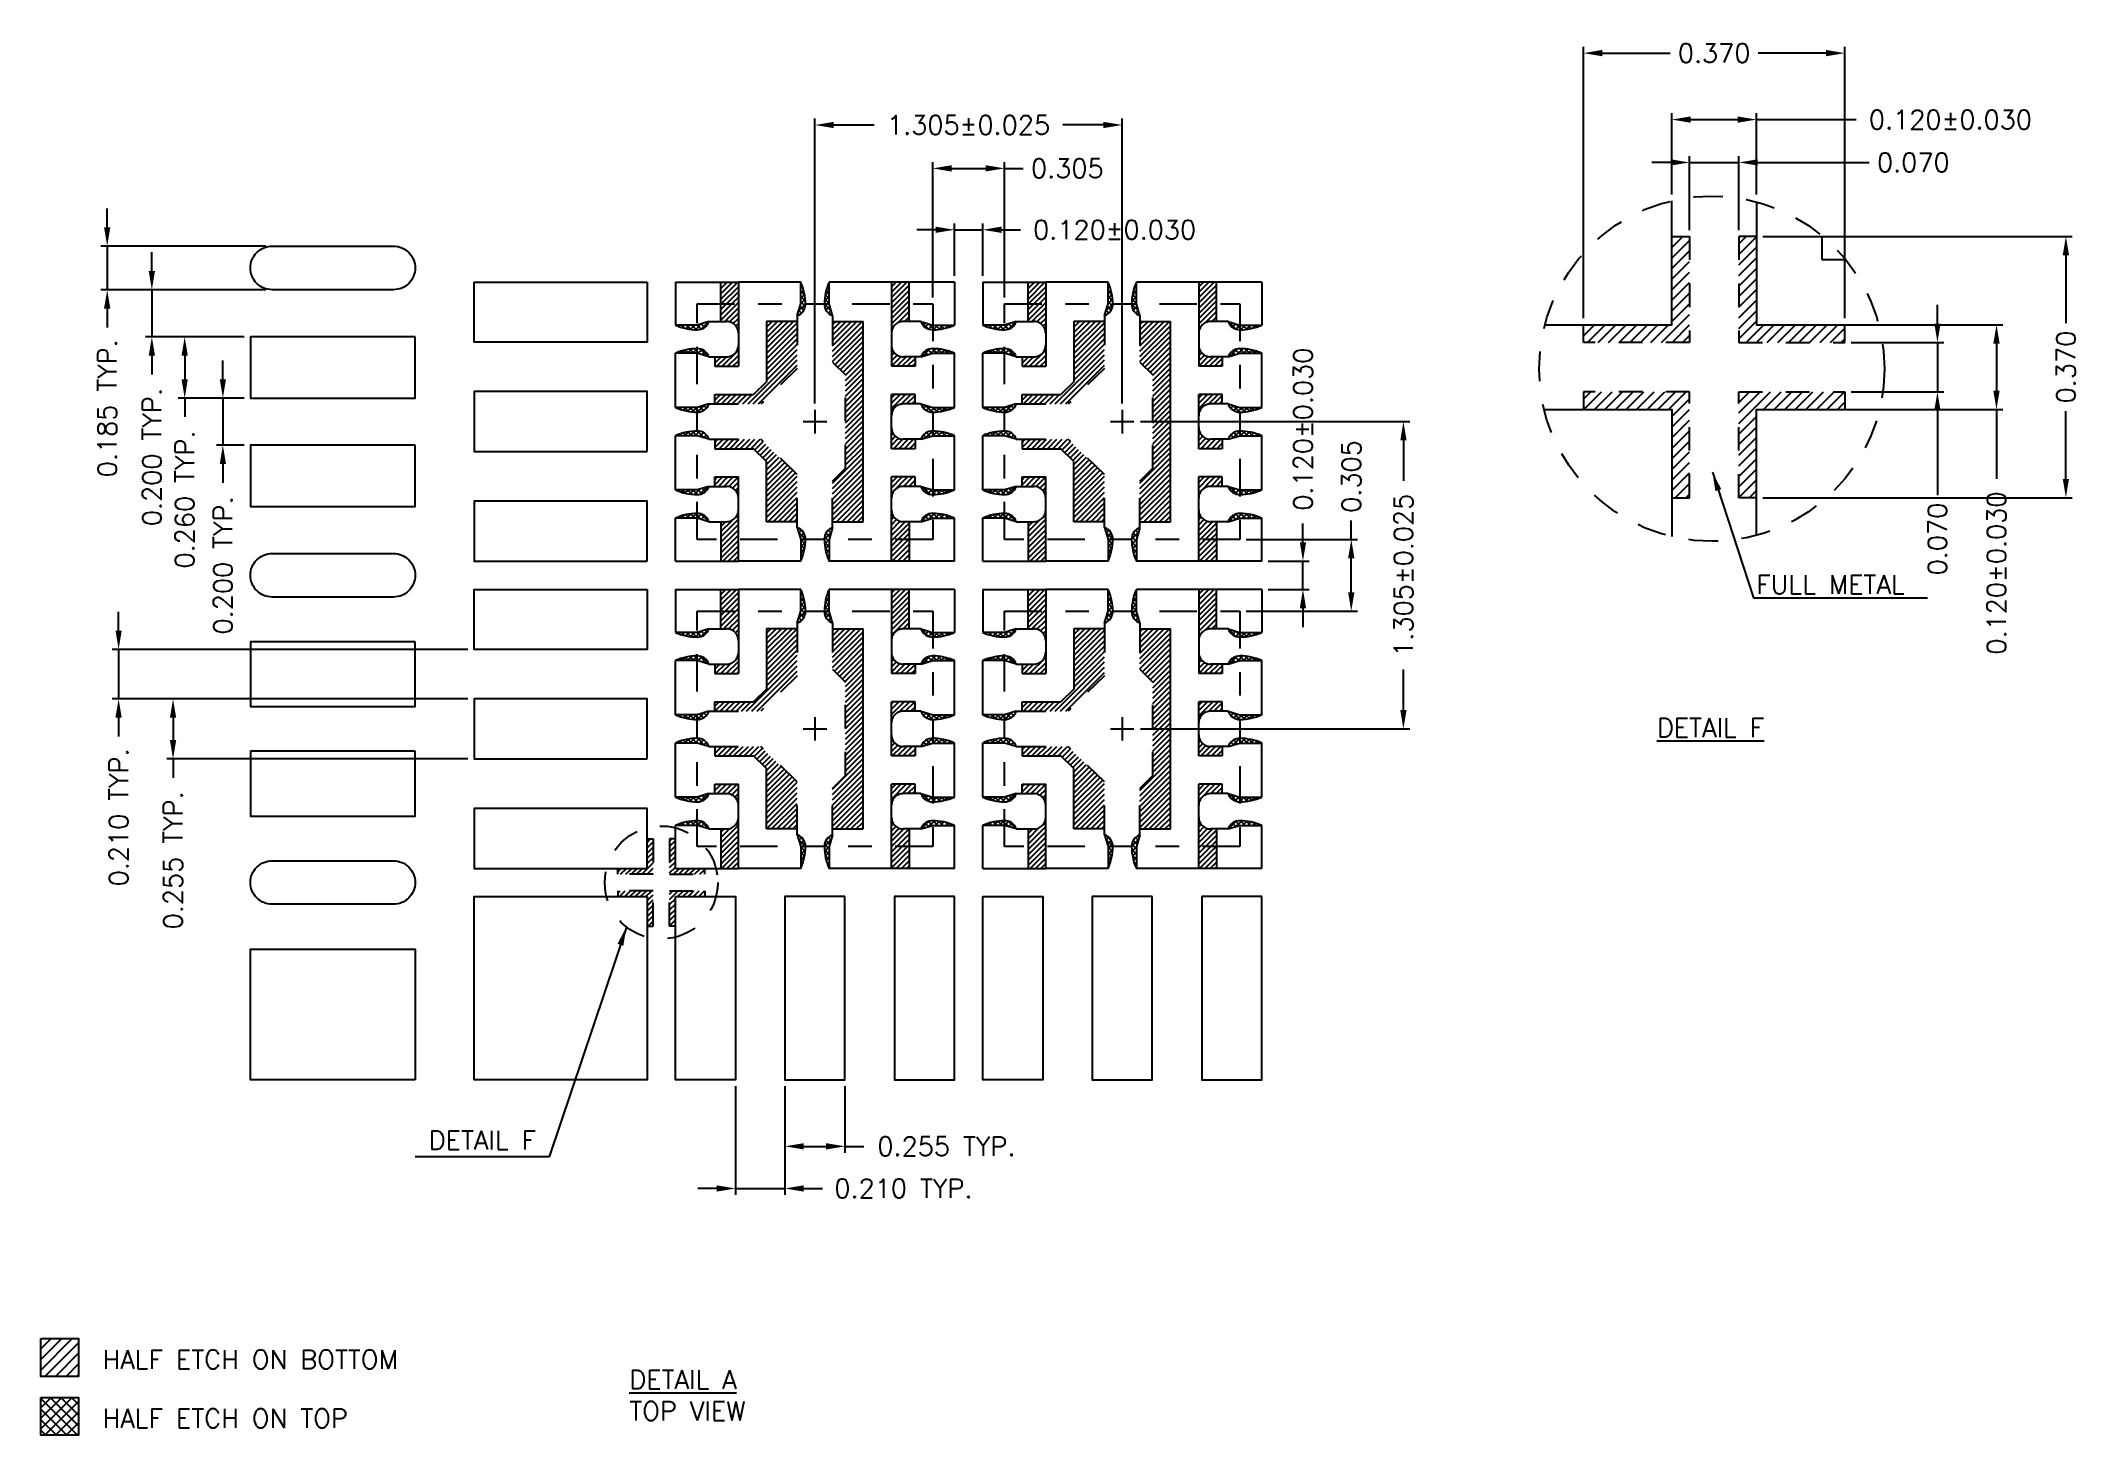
# Model space of a CAD drawing. Header units: millimetres. Extents: x 414.88 to 423.53, y 107.94 to 113.86.
import ezdxf
from ezdxf.enums import TextEntityAlignment as Align

# ---------------------------------------------------------------- set-up
doc = ezdxf.new("R2010")
doc.units = ezdxf.units.MM
doc.header["$LTSCALE"] = 0.5
doc.header["$PDMODE"] = 98
for name, pattern in [('CENTER', [50.8, 31.75, -6.35, 6.35, -6.35]), ('HIDDEN', [0.375, 0.25, -0.125]), ('PHANTOM2', [31.75, 15.875, -3.175, 3.175, -3.175, 3.175, -3.175])]:
    doc.linetypes.add(name, pattern=pattern)
for name, color, linetype in [('1D', 4, 'Continuous'), ('BTM', 7, 'HIDDEN'), ('CEN', 2, 'CENTER'), ('DIM', 3, 'Continuous'), ('HEB', 4, 'Continuous'), ('HET', 6, 'Continuous'), ('PKG', 1, 'PHANTOM2')]:
    doc.layers.add(name, color=color, linetype=linetype)
doc.styles.add('SIMPLEX', font='simplex.shx')
doc.dimstyles.new('Standard3', dxfattribs={"dimtxt": 0.08, "dimasz": 0.08, "dimexe": 0.027, "dimexo": 0.027, "dimgap": 0.027, "dimtad": 1, "dimdec": 3, "dimrnd": 0.0005, "dimzin": 1, "dimtxsty": 'SIMPLEX', "dimcen": 0.1905, "dimclrd": 256, "dimclre": 256, "dimclrt": 256, "dimazin": 3, "dimtp": 0.03, "dimtm": 0.05, "dimtfac": 0.8, "dimtdec": 3, "dimtmove": 0, "dimatfit": 3, "dimfxl": 0.05, "dimtzin": 4, "dimlwd": -1, "dimlwe": -1})

msp = doc.modelspace()

# ---------------------------------------------------------------- texts
at = {"layer": '1D', "ltscale": 0.1, "char_height": 0.08, "width": 0.781911, "attachment_point": 1, "style": 'SIMPLEX'}
for s, insert in [('FULL METAL', (422.1639, 111.5903)), ('{\\LDETAIL F}', (421.7422, 110.982)), ('DETAIL F', (416.5264, 109.2302)), ('{\\LDETAIL A}\\PTOP VIEW', (417.3784, 108.2135))]:
    msp.add_mtext(s, dxfattribs=dict(at, insert=insert))
at = {"layer": 'HEB', "linetype": 'ByBlock', "style": 'SIMPLEX'}
msp.add_text('HALF ETCH ON BOTTOM', height=0.08, dxfattribs=at).set_placement((415.1411, 108.2589), align=Align.MIDDLE_LEFT)
at = {"layer": 'HET', "linetype": 'ByBlock', "style": 'SIMPLEX'}
msp.add_text('HALF ETCH ON TOP', height=0.08, dxfattribs=at).set_placement((415.1411, 108.0089), align=Align.MIDDLE_LEFT)

# ---------------------------------------------------------------- blocks, each defined once
blk = doc.blocks.new('*D91')
at = {"layer": 'Defpoints', "color": 0, "ltscale": 0.5, "transparency": 16777216}
for p in [(422.5408, 113.8068), (421.4308, 112.6535), (422.5408, 112.6535)]:
    blk.add_point(p, dxfattribs=at)
at = {"layer": 'DIM', "ltscale": 0.5, "transparency": 16777216}
for p, q in [((421.4308, 112.6805), (421.4308, 113.8338)), ((421.5108, 113.8068), (421.7988, 113.8068)), ((422.4608, 113.8068), (422.1728, 113.8068)), ((422.5408, 112.6805), (422.5408, 113.8338))]:
    blk.add_line(p, q, dxfattribs=at)
for points in [[(421.5108, 113.8202), (421.5108, 113.7935), (421.4308, 113.8068)], [(422.4608, 113.8202), (422.4608, 113.7935), (422.5408, 113.8068)]]:
    blk.add_solid(points, dxfattribs=at)
at = {"layer": 'DIM', "ltscale": 0.5, "transparency": 16777216, "insert": (421.9858, 113.8068), "char_height": 0.08, "attachment_point": 5, "style": 'SIMPLEX'}
blk.add_mtext('\\A1;0.370', dxfattribs=at)
blk = doc.blocks.new('*D92')
at = {"layer": 'Defpoints', "color": 0, "ltscale": 0.5, "transparency": 16777216}
for p in [(422.1658, 113.5245), (421.8058, 113.1796), (422.1658, 113.1796)]:
    blk.add_point(p, dxfattribs=at)
at = {"layer": 'DIM', "ltscale": 0.5, "transparency": 16777216}
for p, q in [((421.8058, 113.2066), (421.8058, 113.5515)), ((422.1658, 113.2066), (422.1658, 113.5515)), ((421.8858, 113.5245), (422.0858, 113.5245)), ((422.1658, 113.5245), (422.5886, 113.5245))]:
    blk.add_line(p, q, dxfattribs=at)
for points in [[(421.8858, 113.5379), (421.8858, 113.5112), (421.8058, 113.5245)], [(422.0858, 113.5379), (422.0858, 113.5112), (422.1658, 113.5245)]]:
    blk.add_solid(points, dxfattribs=at)
at = {"layer": 'DIM', "ltscale": 0.5, "transparency": 16777216, "insert": (422.989, 113.5245), "char_height": 0.08, "attachment_point": 5, "style": 'SIMPLEX'}
blk.add_mtext('\\A1;0.120%%P0.030', dxfattribs=at)
blk = doc.blocks.new('*D93')
at = {"layer": 'Defpoints', "color": 0, "ltscale": 0.5, "transparency": 16777216}
for p in [(422.0908, 113.3425), (421.8808, 113.0285), (422.0908, 113.0285)]:
    blk.add_point(p, dxfattribs=at)
at = {"layer": 'DIM', "ltscale": 0.5, "transparency": 16777216}
for p, q in [((421.8808, 113.0555), (421.8808, 113.3695)), ((422.0908, 113.0555), (422.0908, 113.3695)), ((421.8008, 113.3425), (421.7208, 113.3425)), ((421.8808, 113.3425), (422.0908, 113.3425)), ((422.1708, 113.3425), (422.6445, 113.3425))]:
    blk.add_line(p, q, dxfattribs=at)
for points in [[(421.8008, 113.3559), (421.8008, 113.3292), (421.8808, 113.3425)], [(422.1708, 113.3559), (422.1708, 113.3292), (422.0908, 113.3425)]]:
    blk.add_solid(points, dxfattribs=at)
at = {"layer": 'DIM', "ltscale": 0.5, "transparency": 16777216, "insert": (422.8315, 113.3425), "char_height": 0.08, "attachment_point": 5, "style": 'SIMPLEX'}
blk.add_mtext('\\A1;0.070', dxfattribs=at)
blk = doc.blocks.new('*D94')
at = {"layer": 'Defpoints', "color": 0, "ltscale": 0.5, "transparency": 16777216}
for p in [(422.1658, 113.0285), (422.1658, 111.9185), (423.4795, 111.9185)]:
    blk.add_point(p, dxfattribs=at)
at = {"layer": 'DIM', "ltscale": 0.5, "transparency": 16777216}
for p, q in [((422.1928, 113.0285), (423.5065, 113.0285)), ((423.4795, 112.9485), (423.4795, 112.6605)), ((423.4795, 111.9985), (423.4795, 112.2865)), ((422.1928, 111.9185), (423.5065, 111.9185))]:
    blk.add_line(p, q, dxfattribs=at)
for points in [[(423.4661, 112.9485), (423.4928, 112.9485), (423.4795, 113.0285)], [(423.4661, 111.9985), (423.4928, 111.9985), (423.4795, 111.9185)]]:
    blk.add_solid(points, dxfattribs=at)
at = {"layer": 'DIM', "ltscale": 0.5, "transparency": 16777216, "insert": (423.4795, 112.4735), "char_height": 0.08, "attachment_point": 5, "rotation": 90, "style": 'SIMPLEX'}
blk.add_mtext('\\A1;0.370', dxfattribs=at)
blk = doc.blocks.new('*D95')
at = {"layer": 'Defpoints', "color": 0, "ltscale": 0.5, "transparency": 16777216}
for p in [(422.5408, 112.6535), (422.5408, 112.2935), (423.1847, 112.2935)]:
    blk.add_point(p, dxfattribs=at)
at = {"layer": 'DIM', "ltscale": 0.5, "transparency": 16777216}
for p, q in [((422.5678, 112.6535), (423.2117, 112.6535)), ((423.1847, 112.5735), (423.1847, 112.3735)), ((422.5678, 112.2935), (423.2117, 112.2935)), ((423.1847, 112.2935), (423.1847, 111.9988))]:
    blk.add_line(p, q, dxfattribs=at)
for points in [[(423.1713, 112.5735), (423.198, 112.5735), (423.1847, 112.6535)], [(423.1713, 112.3735), (423.198, 112.3735), (423.1847, 112.2935)]]:
    blk.add_solid(points, dxfattribs=at)
at = {"layer": 'DIM', "ltscale": 0.5, "transparency": 16777216, "insert": (423.1847, 111.5985), "char_height": 0.08, "attachment_point": 5, "rotation": 90, "style": 'SIMPLEX'}
blk.add_mtext('\\A1;0.120%%P0.030', dxfattribs=at)
blk = doc.blocks.new('*D96')
at = {"layer": 'Defpoints', "color": 0, "ltscale": 0.5, "transparency": 16777216}
for p in [(422.5408, 112.5785), (422.5408, 112.3685), (422.9339, 112.3685)]:
    blk.add_point(p, dxfattribs=at)
at = {"layer": 'DIM', "ltscale": 0.5, "transparency": 16777216}
for p, q in [((422.9339, 112.6585), (422.9339, 112.7385)), ((422.5678, 112.5785), (422.9609, 112.5785)), ((422.9339, 112.5785), (422.9339, 112.3685)), ((422.5678, 112.3685), (422.9609, 112.3685)), ((422.9339, 112.2885), (422.9339, 111.9301))]:
    blk.add_line(p, q, dxfattribs=at)
for points in [[(422.9206, 112.6585), (422.9472, 112.6585), (422.9339, 112.5785)], [(422.9206, 112.2885), (422.9472, 112.2885), (422.9339, 112.3685)]]:
    blk.add_solid(points, dxfattribs=at)
at = {"layer": 'DIM', "ltscale": 0.5, "transparency": 16777216, "insert": (422.9339, 111.7431), "char_height": 0.08, "attachment_point": 5, "rotation": 90, "style": 'SIMPLEX'}
blk.add_mtext('\\A1;0.070', dxfattribs=at)
blk = doc.blocks.new('*D166')
at = {"layer": 'Defpoints', "color": 0, "ltscale": 0.001, "transparency": 16777216}
for p in [(419.4719, 113.5016), (418.1669, 112.2919), (419.4719, 112.2919)]:
    blk.add_point(p, dxfattribs=at)
at = {"layer": 'DIM', "ltscale": 0.001, "transparency": 16777216}
for p, q in [((418.1669, 112.3189), (418.1669, 113.5286)), ((419.4719, 112.3189), (419.4719, 113.5286)), ((418.2469, 113.5016), (418.419, 113.5016)), ((419.3919, 113.5016), (419.2197, 113.5016))]:
    blk.add_line(p, q, dxfattribs=at)
for points in [[(418.2469, 113.5149), (418.2469, 113.4883), (418.1669, 113.5016)], [(419.3919, 113.5149), (419.3919, 113.4883), (419.4719, 113.5016)]]:
    blk.add_solid(points, dxfattribs=at)
at = {"layer": 'DIM', "ltscale": 0.001, "transparency": 16777216, "insert": (418.8194, 113.5016), "char_height": 0.08, "attachment_point": 5, "style": 'SIMPLEX'}
blk.add_mtext('\\A1;1.305%%P0.025', dxfattribs=at)
blk = doc.blocks.new('*D167')
at = {"layer": 'Defpoints', "color": 0, "ltscale": 0.001, "transparency": 16777216}
for p in [(418.9719, 113.3173), (418.6669, 112.7419), (418.9719, 112.7419)]:
    blk.add_point(p, dxfattribs=at)
at = {"layer": 'DIM', "ltscale": 0.001, "transparency": 16777216}
for p, q in [((418.6669, 112.7689), (418.6669, 113.3443)), ((418.7469, 113.3173), (418.8919, 113.3173)), ((418.9719, 112.7689), (418.9719, 113.3443)), ((418.9719, 113.3173), (419.0519, 113.3173))]:
    blk.add_line(p, q, dxfattribs=at)
for points in [[(418.7469, 113.3307), (418.7469, 113.304), (418.6669, 113.3173)], [(418.8919, 113.3307), (418.8919, 113.304), (418.9719, 113.3173)]]:
    blk.add_solid(points, dxfattribs=at)
at = {"layer": 'DIM', "ltscale": 0.001, "transparency": 16777216, "insert": (419.2389, 113.3173), "char_height": 0.08, "attachment_point": 5, "style": 'SIMPLEX'}
blk.add_mtext('\\A1;0.305', dxfattribs=at)
blk = doc.blocks.new('*D168')
at = {"layer": 'Defpoints', "color": 0, "ltscale": 0.001, "transparency": 16777216}
for p in [(418.8794, 113.0566), (418.7594, 112.8344), (418.8794, 112.8344)]:
    blk.add_point(p, dxfattribs=at)
at = {"layer": 'DIM', "ltscale": 0.001, "transparency": 16777216}
for p, q in [((418.6794, 113.0566), (418.5994, 113.0566)), ((418.7594, 112.8614), (418.7594, 113.0836)), ((418.7594, 113.0566), (418.8794, 113.0566)), ((418.8794, 112.8614), (418.8794, 113.0836)), ((418.9594, 113.0566), (419.0394, 113.0566))]:
    blk.add_line(p, q, dxfattribs=at)
for points in [[(418.6794, 113.0699), (418.6794, 113.0433), (418.7594, 113.0566)], [(418.9594, 113.0699), (418.9594, 113.0433), (418.8794, 113.0566)]]:
    blk.add_solid(points, dxfattribs=at)
at = {"layer": 'DIM', "ltscale": 0.001, "transparency": 16777216, "insert": (419.4397, 113.0566), "char_height": 0.08, "attachment_point": 5, "style": 'SIMPLEX'}
blk.add_mtext('\\A1;0.120%%P0.030', dxfattribs=at)
blk = doc.blocks.new('*D169')
at = {"layer": 'Defpoints', "color": 0, "ltscale": 0.001, "transparency": 16777216}
for p in [(419.5219, 112.2419), (419.5219, 110.9369), (420.6661, 110.9369)]:
    blk.add_point(p, dxfattribs=at)
at = {"layer": 'DIM', "ltscale": 0.001, "transparency": 16777216}
for p, q in [((419.5489, 112.2419), (420.6931, 112.2419)), ((420.6661, 112.1619), (420.6661, 111.9897)), ((420.6661, 111.0169), (420.6661, 111.1891)), ((419.5489, 110.9369), (420.6931, 110.9369))]:
    blk.add_line(p, q, dxfattribs=at)
for points in [[(420.6528, 112.1619), (420.6794, 112.1619), (420.6661, 112.2419)], [(420.6528, 111.0169), (420.6794, 111.0169), (420.6661, 110.9369)]]:
    blk.add_solid(points, dxfattribs=at)
at = {"layer": 'DIM', "ltscale": 0.001, "transparency": 16777216, "insert": (420.6661, 111.5894), "char_height": 0.08, "attachment_point": 5, "rotation": 90, "style": 'SIMPLEX'}
blk.add_mtext('\\A1;1.305%%P0.025', dxfattribs=at)
blk = doc.blocks.new('*D170')
at = {"layer": 'Defpoints', "color": 0, "ltscale": 0.001, "transparency": 16777216}
for p in [(419.9719, 111.7419), (420.4446, 111.7419), (419.9719, 111.4369)]:
    blk.add_point(p, dxfattribs=at)
at = {"layer": 'DIM', "ltscale": 0.001, "transparency": 16777216}
for p, q in [((420.4446, 111.7419), (420.4446, 111.8219)), ((419.9989, 111.7419), (420.4716, 111.7419)), ((420.4446, 111.5169), (420.4446, 111.6619)), ((419.9989, 111.4369), (420.4716, 111.4369))]:
    blk.add_line(p, q, dxfattribs=at)
for points in [[(420.4313, 111.6619), (420.4579, 111.6619), (420.4446, 111.7419)], [(420.4313, 111.5169), (420.4579, 111.5169), (420.4446, 111.4369)]]:
    blk.add_solid(points, dxfattribs=at)
at = {"layer": 'DIM', "ltscale": 0.001, "transparency": 16777216, "insert": (420.4446, 112.0089), "char_height": 0.08, "attachment_point": 5, "rotation": 90, "style": 'SIMPLEX'}
blk.add_mtext('\\A1;0.305', dxfattribs=at)
blk = doc.blocks.new('*D171')
at = {"layer": 'Defpoints', "color": 0, "ltscale": 0.001, "transparency": 16777216}
for p in [(420.0644, 111.6494), (420.2394, 111.6494), (420.0644, 111.5294)]:
    blk.add_point(p, dxfattribs=at)
at = {"layer": 'DIM', "ltscale": 0.001, "transparency": 16777216}
for p, q in [((420.2394, 111.7294), (420.2394, 111.8094)), ((420.0914, 111.6494), (420.2664, 111.6494)), ((420.2394, 111.5294), (420.2394, 111.6494)), ((420.0914, 111.5294), (420.2664, 111.5294)), ((420.2394, 111.4494), (420.2394, 111.3694))]:
    blk.add_line(p, q, dxfattribs=at)
for points in [[(420.2261, 111.7294), (420.2528, 111.7294), (420.2394, 111.6494)], [(420.2261, 111.4494), (420.2528, 111.4494), (420.2394, 111.5294)]]:
    blk.add_solid(points, dxfattribs=at)
at = {"layer": 'DIM', "ltscale": 0.001, "transparency": 16777216, "insert": (420.2394, 112.2097), "char_height": 0.08, "attachment_point": 5, "rotation": 90, "style": 'SIMPLEX'}
blk.add_mtext('\\A1;0.120%%P0.030', dxfattribs=at)
blk = doc.blocks.new('*D172')
at = {"layer": 'Defpoints', "color": 0, "ltscale": 0.001, "transparency": 16777216}
for p in [(417.8294, 109.4469), (418.0394, 109.4469), (418.0394, 108.9851)]:
    blk.add_point(p, dxfattribs=at)
at = {"layer": 'DIM', "ltscale": 0.001, "transparency": 16777216}
for p, q in [((417.8294, 109.4199), (417.8294, 108.9581)), ((418.0394, 109.4199), (418.0394, 108.9581)), ((417.7494, 108.9851), (417.6694, 108.9851)), ((417.8294, 108.9851), (418.0394, 108.9851)), ((418.1194, 108.9851), (418.1994, 108.9851))]:
    blk.add_line(p, q, dxfattribs=at)
for points in [[(417.7494, 108.9985), (417.7494, 108.9718), (417.8294, 108.9851)], [(418.1194, 108.9985), (418.1194, 108.9718), (418.0394, 108.9851)]]:
    blk.add_solid(points, dxfattribs=at)
at = {"layer": 'DIM', "ltscale": 0.001, "transparency": 16777216, "insert": (418.5426, 108.9851), "char_height": 0.08, "attachment_point": 5, "style": 'SIMPLEX'}
blk.add_mtext('\\A1;0.210 TYP.', dxfattribs=at)
blk = doc.blocks.new('*D173')
at = {"layer": 'Defpoints', "color": 0, "ltscale": 0.001, "transparency": 16777216}
for p in [(418.0394, 109.4469), (418.2944, 109.4469), (418.2944, 109.164)]:
    blk.add_point(p, dxfattribs=at)
at = {"layer": 'DIM', "ltscale": 0.001, "transparency": 16777216}
for p, q in [((418.0394, 109.4199), (418.0394, 109.137)), ((418.2944, 109.4199), (418.2944, 109.137)), ((418.1194, 109.164), (418.2144, 109.164)), ((418.2944, 109.164), (418.3744, 109.164))]:
    blk.add_line(p, q, dxfattribs=at)
for points in [[(418.1194, 109.1774), (418.1194, 109.1507), (418.0394, 109.164)], [(418.2144, 109.1774), (418.2144, 109.1507), (418.2944, 109.164)]]:
    blk.add_solid(points, dxfattribs=at)
at = {"layer": 'DIM', "ltscale": 0.001, "transparency": 16777216, "insert": (418.7252, 109.164), "char_height": 0.08, "attachment_point": 5, "style": 'SIMPLEX'}
blk.add_mtext('\\A1;0.255 TYP.', dxfattribs=at)
blk = doc.blocks.new('*D174')
at = {"layer": 'Defpoints', "color": 0, "ltscale": 0.001, "transparency": 16777216}
for p in [(415.1613, 112.9869), (415.8619, 112.9869), (415.8619, 112.8019)]:
    blk.add_point(p, dxfattribs=at)
at = {"layer": 'DIM', "ltscale": 0.001, "transparency": 16777216}
for p, q in [((415.1613, 113.0669), (415.1613, 113.1469)), ((415.8349, 112.9869), (415.1343, 112.9869)), ((415.1613, 112.9869), (415.1613, 112.8019)), ((415.8349, 112.8019), (415.1343, 112.8019)), ((415.1613, 112.7219), (415.1613, 112.6419))]:
    blk.add_line(p, q, dxfattribs=at)
for points in [[(415.1479, 113.0669), (415.1746, 113.0669), (415.1613, 112.9869)], [(415.1479, 112.7219), (415.1746, 112.7219), (415.1613, 112.8019)]]:
    blk.add_solid(points, dxfattribs=at)
at = {"layer": 'DIM', "ltscale": 0.001, "transparency": 16777216, "insert": (415.1613, 112.2987), "char_height": 0.08, "attachment_point": 5, "rotation": 90, "style": 'SIMPLEX'}
blk.add_mtext('\\A1;0.185 TYP.', dxfattribs=at)
blk = doc.blocks.new('*D175')
at = {"layer": 'Defpoints', "color": 0, "ltscale": 0.001, "transparency": 16777216}
for p in [(415.8619, 112.8019), (415.351, 112.6019), (415.7694, 112.6019)]:
    blk.add_point(p, dxfattribs=at)
at = {"layer": 'DIM', "ltscale": 0.001, "transparency": 16777216}
for p, q in [((415.351, 112.8819), (415.351, 112.9619)), ((415.8349, 112.8019), (415.324, 112.8019)), ((415.351, 112.8019), (415.351, 112.6019)), ((415.7424, 112.6019), (415.324, 112.6019)), ((415.351, 112.5219), (415.351, 112.4419))]:
    blk.add_line(p, q, dxfattribs=at)
for points in [[(415.3376, 112.8819), (415.3643, 112.8819), (415.351, 112.8019)], [(415.3376, 112.5219), (415.3643, 112.5219), (415.351, 112.6019)]]:
    blk.add_solid(points, dxfattribs=at)
at = {"layer": 'DIM', "ltscale": 0.001, "transparency": 16777216, "insert": (415.351, 112.0911), "char_height": 0.08, "attachment_point": 5, "rotation": 90, "style": 'SIMPLEX'}
blk.add_mtext('\\A1;0.200 TYP.', dxfattribs=at)
blk = doc.blocks.new('*D176')
at = {"layer": 'Defpoints', "color": 0, "ltscale": 0.001, "transparency": 16777216}
for p in [(415.7694, 112.6019), (415.4904, 112.3419), (415.7694, 112.3419)]:
    blk.add_point(p, dxfattribs=at)
at = {"layer": 'DIM', "ltscale": 0.001, "transparency": 16777216}
for p, q in [((415.7424, 112.6019), (415.4634, 112.6019)), ((415.4904, 112.5219), (415.4904, 112.4219)), ((415.7424, 112.3419), (415.4634, 112.3419)), ((415.4904, 112.3419), (415.4904, 112.2619))]:
    blk.add_line(p, q, dxfattribs=at)
for points in [[(415.477, 112.5219), (415.5037, 112.5219), (415.4904, 112.6019)], [(415.477, 112.4219), (415.5037, 112.4219), (415.4904, 112.3419)]]:
    blk.add_solid(points, dxfattribs=at)
at = {"layer": 'DIM', "ltscale": 0.001, "transparency": 16777216, "insert": (415.4904, 111.9111), "char_height": 0.08, "attachment_point": 5, "rotation": 90, "style": 'SIMPLEX'}
blk.add_mtext('\\A1;0.260 TYP.', dxfattribs=at)
blk = doc.blocks.new('*D177')
at = {"layer": 'Defpoints', "color": 0, "ltscale": 0.001, "transparency": 16777216}
for p in [(416.7194, 111.0644), (415.441, 110.8094), (416.7194, 110.8094)]:
    blk.add_point(p, dxfattribs=at)
at = {"layer": 'DIM', "ltscale": 0.001, "transparency": 16777216}
for p, q in [((416.6924, 111.0644), (415.414, 111.0644)), ((415.441, 110.9844), (415.441, 110.8894)), ((416.6924, 110.8094), (415.414, 110.8094)), ((415.441, 110.8094), (415.441, 110.7294))]:
    blk.add_line(p, q, dxfattribs=at)
for points in [[(415.4277, 110.9844), (415.4543, 110.9844), (415.441, 111.0644)], [(415.4277, 110.8894), (415.4543, 110.8894), (415.441, 110.8094)]]:
    blk.add_solid(points, dxfattribs=at)
at = {"layer": 'DIM', "ltscale": 0.001, "transparency": 16777216, "insert": (415.441, 110.3786), "char_height": 0.08, "attachment_point": 5, "rotation": 90, "style": 'SIMPLEX'}
blk.add_mtext('\\A1;0.255 TYP.', dxfattribs=at)
blk = doc.blocks.new('*D178')
at = {"layer": 'Defpoints', "color": 0, "ltscale": 0.001, "transparency": 16777216}
for p in [(416.7194, 111.2744), (415.2098, 111.0644), (416.7194, 111.0644)]:
    blk.add_point(p, dxfattribs=at)
at = {"layer": 'DIM', "ltscale": 0.001, "transparency": 16777216}
for p, q in [((415.2098, 111.3544), (415.2098, 111.4344)), ((416.6924, 111.2744), (415.1828, 111.2744)), ((415.2098, 111.2744), (415.2098, 111.0644)), ((416.6924, 111.0644), (415.1828, 111.0644)), ((415.2098, 110.9844), (415.2098, 110.9044))]:
    blk.add_line(p, q, dxfattribs=at)
for points in [[(415.1964, 111.3544), (415.2231, 111.3544), (415.2098, 111.2744)], [(415.1964, 110.9844), (415.2231, 110.9844), (415.2098, 111.0644)]]:
    blk.add_solid(points, dxfattribs=at)
at = {"layer": 'DIM', "ltscale": 0.001, "transparency": 16777216, "insert": (415.2098, 110.5612), "char_height": 0.08, "attachment_point": 5, "rotation": 90, "style": 'SIMPLEX'}
blk.add_mtext('\\A1;0.210 TYP.', dxfattribs=at)
blk = doc.blocks.new('*D206')
at = {"layer": 'Defpoints', "color": 0, "ltscale": 0.001, "transparency": 16777216}
for p in [(415.7694, 112.3419), (415.6526, 112.1419), (415.7694, 112.1419)]:
    blk.add_point(p, dxfattribs=at)
at = {"layer": 'DIM', "ltscale": 0.001, "transparency": 16777216}
for p, q in [((415.6526, 112.4219), (415.6526, 112.5019)), ((415.7424, 112.3419), (415.6256, 112.3419)), ((415.6526, 112.3419), (415.6526, 112.1419)), ((415.7424, 112.1419), (415.6256, 112.1419)), ((415.6526, 112.0619), (415.6526, 111.9819))]:
    blk.add_line(p, q, dxfattribs=at)
for points in [[(415.6393, 112.4219), (415.6659, 112.4219), (415.6526, 112.3419)], [(415.6393, 112.0619), (415.6659, 112.0619), (415.6526, 112.1419)]]:
    blk.add_solid(points, dxfattribs=at)
at = {"layer": 'DIM', "ltscale": 0.001, "transparency": 16777216, "insert": (415.6526, 111.6311), "char_height": 0.08, "attachment_point": 5, "rotation": 90, "style": 'SIMPLEX'}
blk.add_mtext('\\A1;0.200 TYP.', dxfattribs=at)

# ---------------------------------------------------------------- dimensions: what is measured, and where the dimension line sits
at = {"layer": 'DIM', "ltscale": 0.5}
for base, p1, p2, text, picture, middle in [((422.5408, 113.8068), (421.4308, 112.6535), (422.5408, 112.6535), '0.370', '*D91', (421.9858, 113.8068)), ((422.1658, 113.5245), (421.8058, 113.1796), (422.1658, 113.1796), '0.120%%P0.030', '*D92', (422.989, 113.5245)), ((422.0908, 113.3425), (421.8808, 113.0285), (422.0908, 113.0285), '0.070', '*D93', (422.8315, 113.3425))]:
    dim = msp.add_linear_dim(base=base, p1=p1, p2=p2, text=text, dimstyle='Standard3', dxfattribs=at)
    dim.commit()
    dim.dimension.update_dxf_attribs({"geometry": picture, "text_midpoint": middle, "dimtype": 160})
at = {"layer": 'DIM', "ltscale": 0.001}
for base, p1, p2, text, picture, middle in [((419.4719, 113.5016), (418.1669, 112.2919), (419.4719, 112.2919), '<>%%P0.025', '*D166', (418.8194, 113.5016)), ((418.8794, 113.0566), (418.7594, 112.8344), (418.8794, 112.8344), '<>%%P0.030', '*D168', (419.4397, 113.0566)), ((418.0394, 108.9851), (417.8294, 109.4469), (418.0394, 109.4469), '<> TYP.', '*D172', (418.5426, 108.9851)), ((418.2944, 109.164), (418.0394, 109.4469), (418.2944, 109.4469), '<> TYP.', '*D173', (418.7252, 109.164))]:
    dim = msp.add_linear_dim(base=base, p1=p1, p2=p2, text=text, dimstyle='Standard3', dxfattribs=at)
    dim.commit()
    dim.dimension.update_dxf_attribs({"geometry": picture, "text_midpoint": middle})
dim = msp.add_linear_dim(base=(418.9719, 113.3173), p1=(418.6669, 112.7419), p2=(418.9719, 112.7419), dimstyle='Standard3', dxfattribs=at)
dim.commit()
dim.dimension.update_dxf_attribs({"geometry": '*D167', "text_midpoint": (419.2389, 113.3173)})
dim = msp.add_linear_dim(base=(415.1613, 112.9869), p1=(415.8619, 112.8019), p2=(415.8619, 112.9869), angle=90, text='<> TYP.', dimstyle='Standard3', dxfattribs=at)
dim.commit()
dim.dimension.update_dxf_attribs({"geometry": '*D174', "text_midpoint": (415.1613, 112.2987), "dimtype": 160})
at = {"layer": 'DIM', "ltscale": 0.5}
dim = msp.add_linear_dim(base=(423.4795, 111.9185), p1=(422.1658, 113.0285), p2=(422.1658, 111.9185), angle=90, text='0.370', dimstyle='Standard3', dxfattribs=at)
dim.commit()
dim.dimension.update_dxf_attribs({"geometry": '*D94', "text_midpoint": (423.4795, 112.4735)})
at = {"layer": 'DIM', "ltscale": 0.001}
for base, p1, p2, text, picture, middle in [((415.351, 112.6019), (415.8619, 112.8019), (415.7694, 112.6019), '<> TYP.', '*D175', (415.351, 112.0911)), ((415.4904, 112.3419), (415.7694, 112.6019), (415.7694, 112.3419), '<> TYP.', '*D176', (415.4904, 111.9111)), ((415.6526, 112.1419), (415.7694, 112.3419), (415.7694, 112.1419), '<> TYP.', '*D206', (415.6526, 111.6311)), ((420.2394, 111.6494), (420.0644, 111.5294), (420.0644, 111.6494), '<>%%P0.030', '*D171', (420.2394, 112.2097)), ((420.6661, 110.9369), (419.5219, 112.2419), (419.5219, 110.9369), '<>%%P0.025', '*D169', (420.6661, 111.5894)), ((415.2098, 111.0644), (416.7194, 111.2744), (416.7194, 111.0644), '<> TYP.', '*D178', (415.2098, 110.5612)), ((415.441, 110.8094), (416.7194, 111.0644), (416.7194, 110.8094), '<> TYP.', '*D177', (415.441, 110.3786))]:
    dim = msp.add_linear_dim(base=base, p1=p1, p2=p2, angle=90, text=text, dimstyle='Standard3', dxfattribs=at)
    dim.commit()
    dim.dimension.update_dxf_attribs({"geometry": picture, "text_midpoint": middle})
at = {"layer": 'DIM', "ltscale": 0.5}
for base, p1, p2, text, picture, middle in [((422.9339, 112.3685), (422.5408, 112.5785), (422.5408, 112.3685), '0.070', '*D96', (422.9339, 111.7431)), ((423.1847, 112.2935), (422.5408, 112.6535), (422.5408, 112.2935), '0.120%%P0.030', '*D95', (423.1847, 111.5985))]:
    dim = msp.add_linear_dim(base=base, p1=p1, p2=p2, angle=90, text=text, dimstyle='Standard3', dxfattribs=at)
    dim.commit()
    dim.dimension.update_dxf_attribs({"geometry": picture, "text_midpoint": middle, "dimtype": 160})
at = {"layer": 'DIM', "ltscale": 0.001}
dim = msp.add_linear_dim(base=(420.4446, 111.7419), p1=(419.9719, 111.4369), p2=(419.9719, 111.7419), angle=90, dimstyle='Standard3', dxfattribs=at)
dim.commit()
dim.dimension.update_dxf_attribs({"geometry": '*D170', "text_midpoint": (420.4446, 112.0089)})

# ---------------------------------------------------------------- hatches: boundary and pattern name
at = {"layer": 'HEB', "ltscale": 0.2}
h = msp.add_hatch(dxfattribs=at)
h.set_pattern_fill('ANSI31', color=4, scale=0.01)
h.set_pattern_definition([(45, (462.99154, 111.825314), (-0.02245064, 0.02245064), [])])
h.paths.add_polyline_path([(421.8808, 113.0285), (421.8058, 113.0285), (421.8058, 112.6535), (421.4308, 112.6535), (421.4308, 112.5785), (421.8808, 112.5785)])
h.paths.add_polyline_path([(422.5408, 112.6535), (422.1658, 112.6535), (422.1658, 113.0285), (422.0908, 113.0285), (422.0908, 112.5785), (422.5408, 112.5785)])
h.paths.add_polyline_path([(421.8808, 112.3685), (421.4308, 112.3685), (421.4308, 112.2935), (421.8058, 112.2935), (421.8058, 111.9185), (421.8808, 111.9185)])
h.paths.add_polyline_path([(422.1658, 112.2935), (422.5408, 112.2935), (422.5408, 112.3685), (422.0908, 112.3685), (422.0908, 111.9185), (422.1658, 111.9185)])
at = {"layer": 'HEB'}
h = msp.add_hatch(dxfattribs=at)
h.set_pattern_fill('ANSI31', color=256, scale=0.005)
h.set_pattern_definition([(45, (418.166877, 112.241892), (-0.01122532, 0.01122532), [])])
h.paths.add_polyline_path([(418.5919, 112.5169), (418.5419, 112.5169, -0.414214), (418.4919, 112.5669), (418.4919, 112.4769), (418.5919, 112.4769)])
h.paths.add_polyline_path([(418.5669, 112.7419), (418.4919, 112.7419), (418.4919, 112.6169, -0.414214), (418.5419, 112.6669), (418.5669, 112.6669)])
h.paths.add_polyline_path([(418.5669, 112.8344), (418.4919, 112.8344), (418.4919, 112.7419), (418.5669, 112.7419)])
h.paths.add_polyline_path([(417.8419, 112.0069), (417.7419, 112.0069), (417.7419, 111.9669), (417.7919, 111.9669, -0.414214), (417.8419, 111.9169)], flags=17)
h.paths.add_polyline_path([(417.8419, 111.8669, -0.414214), (417.7919, 111.8169), (417.7669, 111.8169), (417.7669, 111.7419), (417.8419, 111.7419)])
h.paths.add_polyline_path([(417.8419, 111.7419), (417.7669, 111.7419), (417.7669, 111.6494), (417.8419, 111.6494)])
h.paths.add_polyline_path([(418.5669, 111.7419), (418.4919, 111.7419), (418.4919, 111.6494), (418.5669, 111.6494)])
h.paths.add_polyline_path([(418.5669, 111.8169), (418.5419, 111.8169, -0.414214), (418.4919, 111.8669), (418.4919, 111.7419), (418.5669, 111.7419)])
h.paths.add_polyline_path([(418.5919, 112.0069), (418.4919, 112.0069), (418.4919, 111.9169, -0.414214), (418.5419, 111.9669), (418.5919, 111.9669)])
h.paths.add_polyline_path([(418.5919, 112.1669), (418.5419, 112.1669, -0.414214), (418.4919, 112.2169), (418.4919, 112.1269), (418.5919, 112.1269)])
h.paths.add_polyline_path([(418.5919, 112.3569), (418.4919, 112.3569), (418.4919, 112.2669, -0.414214), (418.5419, 112.3169), (418.5919, 112.3169)])
h.paths.add_polyline_path([(417.8419, 112.5669, -0.414214), (417.7919, 112.5169), (417.7419, 112.5169), (417.7419, 112.4769), (417.8419, 112.4769)], flags=17)
h.paths.add_polyline_path([(417.8419, 112.7419), (417.7669, 112.7419), (417.7669, 112.6669), (417.7919, 112.6669, -0.414214), (417.8419, 112.6169)])
h.paths.add_polyline_path([(417.8419, 112.8344), (417.7669, 112.8344), (417.7669, 112.7419), (417.8419, 112.7419)])
h.paths.add_polyline_path([(418.0919, 112.6669), (417.9619, 112.6669), (417.9619, 112.4107), (417.9063, 112.3569), (417.7419, 112.3569), (417.7419, 112.3169), (417.9369, 112.3169), (418.0919, 112.4669)])
h.paths.add_polyline_path([(418.3719, 112.6669), (418.2419, 112.6669), (418.2419, 112.4949), (418.2969, 112.4399), (418.2969, 112.0439), (418.2419, 111.9889), (418.2419, 111.8169), (418.3719, 111.8169)])
h.paths.add_polyline_path([(418.0919, 112.0169), (417.9369, 112.1669), (417.7419, 112.1669), (417.7419, 112.1269), (417.9063, 112.1269), (417.9619, 112.0731), (417.9619, 111.8169), (418.0919, 111.8169)])
h = msp.add_hatch(dxfattribs=at)
h.set_pattern_fill('ANSI31', color=256, scale=0.005)
h.set_pattern_definition([(45, (419.471877, 112.241892), (-0.01122532, 0.01122532), [])])
h.paths.add_polyline_path([(419.8969, 112.5169), (419.8469, 112.5169, -0.414214), (419.7969, 112.5669), (419.7969, 112.4769), (419.8969, 112.4769)])
h.paths.add_polyline_path([(419.8719, 112.7419), (419.7969, 112.7419), (419.7969, 112.6169, -0.414214), (419.8469, 112.6669), (419.8719, 112.6669)])
h.paths.add_polyline_path([(419.8719, 112.8344), (419.7969, 112.8344), (419.7969, 112.7419), (419.8719, 112.7419)])
h.paths.add_polyline_path([(419.1469, 112.0069), (419.0469, 112.0069), (419.0469, 111.9669), (419.0969, 111.9669, -0.414214), (419.1469, 111.9169)], flags=17)
h.paths.add_polyline_path([(419.1469, 111.8669, -0.414214), (419.0969, 111.8169), (419.0719, 111.8169), (419.0719, 111.7419), (419.1469, 111.7419)])
h.paths.add_polyline_path([(419.1469, 111.7419), (419.0719, 111.7419), (419.0719, 111.6494), (419.1469, 111.6494)])
h.paths.add_polyline_path([(419.8719, 111.7419), (419.7969, 111.7419), (419.7969, 111.6494), (419.8719, 111.6494)])
h.paths.add_polyline_path([(419.8719, 111.8169), (419.8469, 111.8169, -0.414214), (419.7969, 111.8669), (419.7969, 111.7419), (419.8719, 111.7419)])
h.paths.add_polyline_path([(419.8969, 112.0069), (419.7969, 112.0069), (419.7969, 111.9169, -0.414214), (419.8469, 111.9669), (419.8969, 111.9669)])
h.paths.add_polyline_path([(419.8969, 112.1669), (419.8469, 112.1669, -0.414214), (419.7969, 112.2169), (419.7969, 112.1269), (419.8969, 112.1269)])
h.paths.add_polyline_path([(419.8969, 112.3569), (419.7969, 112.3569), (419.7969, 112.2669, -0.414214), (419.8469, 112.3169), (419.8969, 112.3169)])
h.paths.add_polyline_path([(419.1469, 112.5669, -0.414214), (419.0969, 112.5169), (419.0469, 112.5169), (419.0469, 112.4769), (419.1469, 112.4769)], flags=17)
h.paths.add_polyline_path([(419.1469, 112.7419), (419.0719, 112.7419), (419.0719, 112.6669), (419.0969, 112.6669, -0.414214), (419.1469, 112.6169)])
h.paths.add_polyline_path([(419.1469, 112.8344), (419.0719, 112.8344), (419.0719, 112.7419), (419.1469, 112.7419)])
h.paths.add_polyline_path([(419.3969, 112.6669), (419.2669, 112.6669), (419.2669, 112.4107), (419.2113, 112.3569), (419.0469, 112.3569), (419.0469, 112.3169), (419.2419, 112.3169), (419.3969, 112.4669)])
h.paths.add_polyline_path([(419.6769, 112.6669), (419.5469, 112.6669), (419.5469, 112.4949), (419.6019, 112.4399), (419.6019, 112.0439), (419.5469, 111.9889), (419.5469, 111.8169), (419.6769, 111.8169)])
h.paths.add_polyline_path([(419.3969, 112.0169), (419.2419, 112.1669), (419.0469, 112.1669), (419.0469, 112.1269), (419.2113, 112.1269), (419.2669, 112.0731), (419.2669, 111.8169), (419.3969, 111.8169)])
h = msp.add_hatch(dxfattribs=at)
h.set_pattern_fill('ANSI31', color=256, scale=0.005)
h.set_pattern_definition([(45, (417.602493, 110.333299), (-0.01122532, 0.01122532), [])])
h.paths.add_polyline_path([(417.6994, 110.3444), (417.5744, 110.3444), (417.5744, 110.4694), (417.5494, 110.4694), (417.5494, 110.3194), (417.6994, 110.3194)])
h.paths.add_polyline_path([(417.4794, 110.4694), (417.4544, 110.4694), (417.4544, 110.3444), (417.3294, 110.3444), (417.3294, 110.3194), (417.4794, 110.3194)])
h.paths.add_polyline_path([(417.4794, 110.2494), (417.3294, 110.2494), (417.3294, 110.2244), (417.4544, 110.2244), (417.4544, 110.0994), (417.4794, 110.0994)])
h.paths.add_polyline_path([(417.6994, 110.2494), (417.5494, 110.2494), (417.5494, 110.0994), (417.5744, 110.0994), (417.5744, 110.2244), (417.6994, 110.2244)])
h.paths.add_polyline_path([(418.5919, 111.2119), (418.5419, 111.2119, -0.414214), (418.4919, 111.2619), (418.4919, 111.1719), (418.5919, 111.1719)])
h.paths.add_polyline_path([(418.5669, 111.4369), (418.4919, 111.4369), (418.4919, 111.3119, -0.414214), (418.5419, 111.3619), (418.5669, 111.3619)])
h.paths.add_polyline_path([(418.5669, 111.5294), (418.4919, 111.5294), (418.4919, 111.4369), (418.5669, 111.4369)])
h.paths.add_polyline_path([(417.8419, 110.7019), (417.7419, 110.7019), (417.7419, 110.6619), (417.7919, 110.6619, -0.414214), (417.8419, 110.6119)], flags=17)
h.paths.add_polyline_path([(417.8419, 110.5619, -0.414214), (417.7919, 110.5119), (417.7669, 110.5119), (417.7669, 110.4369), (417.8419, 110.4369)])
h.paths.add_polyline_path([(417.8419, 110.4369), (417.7669, 110.4369), (417.7669, 110.3444), (417.8419, 110.3444)])
h.paths.add_polyline_path([(418.5669, 110.4369), (418.4919, 110.4369), (418.4919, 110.3444), (418.5669, 110.3444)])
h.paths.add_polyline_path([(418.5669, 110.5119), (418.5419, 110.5119, -0.414214), (418.4919, 110.5619), (418.4919, 110.4369), (418.5669, 110.4369)])
h.paths.add_polyline_path([(418.5919, 110.7019), (418.4919, 110.7019), (418.4919, 110.6119, -0.414214), (418.5419, 110.6619), (418.5919, 110.6619)])
h.paths.add_polyline_path([(418.5919, 110.8619), (418.5419, 110.8619, -0.414214), (418.4919, 110.9119), (418.4919, 110.8219), (418.5919, 110.8219)])
h.paths.add_polyline_path([(418.5919, 111.0519), (418.4919, 111.0519), (418.4919, 110.9619, -0.414214), (418.5419, 111.0119), (418.5919, 111.0119)])
h.paths.add_polyline_path([(417.8419, 111.2619, -0.414214), (417.7919, 111.2119), (417.7419, 111.2119), (417.7419, 111.1719), (417.8419, 111.1719)], flags=17)
h.paths.add_polyline_path([(417.8419, 111.4369), (417.7669, 111.4369), (417.7669, 111.3619), (417.7919, 111.3619, -0.414214), (417.8419, 111.3119)])
h.paths.add_polyline_path([(417.8419, 111.5294), (417.7669, 111.5294), (417.7669, 111.4369), (417.8419, 111.4369)])
h.paths.add_polyline_path([(418.0919, 111.3619), (417.9619, 111.3619), (417.9619, 111.1057), (417.9063, 111.0519), (417.7419, 111.0519), (417.7419, 111.0119), (417.9369, 111.0119), (418.0919, 111.1619)])
h.paths.add_polyline_path([(418.3719, 111.3619), (418.2419, 111.3619), (418.2419, 111.1899), (418.2969, 111.1349), (418.2969, 110.7389), (418.2419, 110.6839), (418.2419, 110.5119), (418.3719, 110.5119)])
h.paths.add_polyline_path([(418.0919, 110.7119), (417.9369, 110.8619), (417.7419, 110.8619), (417.7419, 110.8219), (417.9063, 110.8219), (417.9619, 110.7681), (417.9619, 110.5119), (418.0919, 110.5119)])
h = msp.add_hatch(dxfattribs=at)
h.set_pattern_fill('ANSI31', color=256, scale=0.005)
h.set_pattern_definition([(45, (419.471877, 110.936892), (-0.01122532, 0.01122532), [])])
h.paths.add_polyline_path([(419.8969, 111.2119), (419.8469, 111.2119, -0.414214), (419.7969, 111.2619), (419.7969, 111.1719), (419.8969, 111.1719)])
h.paths.add_polyline_path([(419.8719, 111.4369), (419.7969, 111.4369), (419.7969, 111.3119, -0.414214), (419.8469, 111.3619), (419.8719, 111.3619)])
h.paths.add_polyline_path([(419.8719, 111.5294), (419.7969, 111.5294), (419.7969, 111.4369), (419.8719, 111.4369)])
h.paths.add_polyline_path([(419.1469, 110.7019), (419.0469, 110.7019), (419.0469, 110.6619), (419.0969, 110.6619, -0.414214), (419.1469, 110.6119)], flags=17)
h.paths.add_polyline_path([(419.1469, 110.5619, -0.414214), (419.0969, 110.5119), (419.0719, 110.5119), (419.0719, 110.4369), (419.1469, 110.4369)])
h.paths.add_polyline_path([(419.1469, 110.4369), (419.0719, 110.4369), (419.0719, 110.3444), (419.1469, 110.3444)])
h.paths.add_polyline_path([(419.8719, 110.4369), (419.7969, 110.4369), (419.7969, 110.3444), (419.8719, 110.3444)])
h.paths.add_polyline_path([(419.8719, 110.5119), (419.8469, 110.5119, -0.414214), (419.7969, 110.5619), (419.7969, 110.4369), (419.8719, 110.4369)])
h.paths.add_polyline_path([(419.8969, 110.7019), (419.7969, 110.7019), (419.7969, 110.6119, -0.414214), (419.8469, 110.6619), (419.8969, 110.6619)])
h.paths.add_polyline_path([(419.8969, 110.8619), (419.8469, 110.8619, -0.414214), (419.7969, 110.9119), (419.7969, 110.8219), (419.8969, 110.8219)])
h.paths.add_polyline_path([(419.8969, 111.0519), (419.7969, 111.0519), (419.7969, 110.9619, -0.414214), (419.8469, 111.0119), (419.8969, 111.0119)])
h.paths.add_polyline_path([(419.1469, 111.2619, -0.414214), (419.0969, 111.2119), (419.0469, 111.2119), (419.0469, 111.1719), (419.1469, 111.1719)], flags=17)
h.paths.add_polyline_path([(419.1469, 111.4369), (419.0719, 111.4369), (419.0719, 111.3619), (419.0969, 111.3619, -0.414214), (419.1469, 111.3119)])
h.paths.add_polyline_path([(419.1469, 111.5294), (419.0719, 111.5294), (419.0719, 111.4369), (419.1469, 111.4369)])
h.paths.add_polyline_path([(419.3969, 111.3619), (419.2669, 111.3619), (419.2669, 111.1057), (419.2113, 111.0519), (419.0469, 111.0519), (419.0469, 111.0119), (419.2419, 111.0119), (419.3969, 111.1619)])
h.paths.add_polyline_path([(419.6769, 111.3619), (419.5469, 111.3619), (419.5469, 111.1899), (419.6019, 111.1349), (419.6019, 110.7389), (419.5469, 110.6839), (419.5469, 110.5119), (419.6769, 110.5119)])
h.paths.add_polyline_path([(419.3969, 110.7119), (419.2419, 110.8619), (419.0469, 110.8619), (419.0469, 110.8219), (419.2113, 110.8219), (419.2669, 110.7681), (419.2669, 110.5119), (419.3969, 110.5119)])
h = msp.add_hatch(dxfattribs=at)
h.set_pattern_fill('ANSI31', color=256, scale=0.01)
h.set_pattern_definition([(45, (417.166185, 111.399152), (-0.02245064, 0.02245064), [])])
h.paths.add_polyline_path([(415.0399, 108.187), (415.0399, 108.3478), (414.8791, 108.3478), (414.8791, 108.187)])
at = {"layer": 'HET', "ltscale": 0.001}
h = msp.add_hatch(dxfattribs=at)
h.set_pattern_fill('ANSI37', color=256, scale=0.005)
h.set_pattern_definition([(45, (418.166877, 112.241892), (-0.01122532, 0.01122532), []), (135, (418.166877, 112.241892), (-0.01122532, -0.01122532), [])])
h.paths.add_polyline_path([(418.2269, 112.8344, 0.104729), (418.2069, 112.7412, 0.317555), (418.2419, 112.6919), (418.2269, 112.7419)])
h.paths.add_polyline_path([(418.1069, 112.8344), (418.1069, 112.7419), (418.0919, 112.6919, 0.317555), (418.1269, 112.7412, 0.104729)])
h.paths.add_polyline_path([(417.7169, 112.6669), (417.6669, 112.6519), (417.5744, 112.6519, 0.104729), (417.6676, 112.6319, 0.317555)])
h.paths.add_polyline_path([(417.5744, 112.5319), (417.6669, 112.5319), (417.7169, 112.5169, 0.317555), (417.6676, 112.5519, 0.104729)])
h.paths.add_polyline_path([(417.6669, 112.3019), (417.5744, 112.3019, 0.104729), (417.6676, 112.2819, 0.317555), (417.7169, 112.3169)])
h.paths.add_polyline_path([(417.6676, 112.2019, 0.104729), (417.5744, 112.1819), (417.6669, 112.1819), (417.7169, 112.1669, 0.317555)])
h.paths.add_polyline_path([(417.6669, 111.9519), (417.5744, 111.9519, 0.104729), (417.6676, 111.9319, 0.317555), (417.7169, 111.9669)])
h.paths.add_polyline_path([(417.6676, 111.8519, 0.104729), (417.5744, 111.8319), (417.6669, 111.8319), (417.7169, 111.8169, 0.317555)])
h.paths.add_polyline_path([(418.1069, 111.6494, 0.104729), (418.1269, 111.7426, 0.317555), (418.0919, 111.7919), (418.1069, 111.7419)])
h.paths.add_polyline_path([(418.2269, 111.7419), (418.2419, 111.7919, 0.317555), (418.2069, 111.7426, 0.104729), (418.2269, 111.6494)])
h.paths.add_polyline_path([(418.7594, 111.8319, 0.104729), (418.6661, 111.8519, 0.317555), (418.6169, 111.8169), (418.6669, 111.8319)])
h.paths.add_polyline_path([(418.7594, 111.9519), (418.6669, 111.9519), (418.6169, 111.9669, 0.317555), (418.6661, 111.9319, 0.104729)])
h.paths.add_polyline_path([(418.6661, 112.2019, 0.317555), (418.6169, 112.1669), (418.6669, 112.1819), (418.7594, 112.1819, 0.104729)])
h.paths.add_polyline_path([(418.7594, 112.3019), (418.6669, 112.3019), (418.6169, 112.3169, 0.317555), (418.6661, 112.2819, 0.104729)])
h.paths.add_polyline_path([(418.7594, 112.5319, 0.104729), (418.6661, 112.5519, 0.317555), (418.6169, 112.5169), (418.6669, 112.5319)])
h.paths.add_polyline_path([(418.7594, 112.6519), (418.6669, 112.6519), (418.6169, 112.6669, 0.317555), (418.6661, 112.6319, 0.104729)])
h = msp.add_hatch(dxfattribs=at)
h.set_pattern_fill('ANSI37', color=256, scale=0.005)
h.set_pattern_definition([(45, (419.471877, 112.241892), (-0.01122532, 0.01122532), []), (135, (419.471877, 112.241892), (-0.01122532, -0.01122532), [])])
h.paths.add_polyline_path([(419.5319, 112.8344, 0.104729), (419.5119, 112.7412, 0.317555), (419.5469, 112.6919), (419.5319, 112.7419)])
h.paths.add_polyline_path([(419.4119, 112.8344), (419.4119, 112.7419), (419.3969, 112.6919, 0.317555), (419.4319, 112.7412, 0.104729)])
h.paths.add_polyline_path([(419.0219, 112.6669), (418.9719, 112.6519), (418.8794, 112.6519, 0.104729), (418.9726, 112.6319, 0.317555)])
h.paths.add_polyline_path([(418.8794, 112.5319), (418.9719, 112.5319), (419.0219, 112.5169, 0.317555), (418.9726, 112.5519, 0.104729)])
h.paths.add_polyline_path([(418.9719, 112.3019), (418.8794, 112.3019, 0.104729), (418.9726, 112.2819, 0.317555), (419.0219, 112.3169)])
h.paths.add_polyline_path([(418.9726, 112.2019, 0.104729), (418.8794, 112.1819), (418.9719, 112.1819), (419.0219, 112.1669, 0.317555)])
h.paths.add_polyline_path([(418.9719, 111.9519), (418.8794, 111.9519, 0.104729), (418.9726, 111.9319, 0.317555), (419.0219, 111.9669)])
h.paths.add_polyline_path([(418.9726, 111.8519, 0.104729), (418.8794, 111.8319), (418.9719, 111.8319), (419.0219, 111.8169, 0.317555)])
h.paths.add_polyline_path([(419.4119, 111.6494, 0.104729), (419.4319, 111.7426, 0.317555), (419.3969, 111.7919), (419.4119, 111.7419)])
h.paths.add_polyline_path([(419.5319, 111.7419), (419.5469, 111.7919, 0.317555), (419.5119, 111.7426, 0.104729), (419.5319, 111.6494)])
h.paths.add_polyline_path([(420.0644, 111.8319, 0.104729), (419.9711, 111.8519, 0.317555), (419.9219, 111.8169), (419.9719, 111.8319)])
h.paths.add_polyline_path([(420.0644, 111.9519), (419.9719, 111.9519), (419.9219, 111.9669, 0.317555), (419.9711, 111.9319, 0.104729)])
h.paths.add_polyline_path([(419.9711, 112.2019, 0.317555), (419.9219, 112.1669), (419.9719, 112.1819), (420.0644, 112.1819, 0.104729)])
h.paths.add_polyline_path([(420.0644, 112.3019), (419.9719, 112.3019), (419.9219, 112.3169, 0.317555), (419.9711, 112.2819, 0.104729)])
h.paths.add_polyline_path([(420.0644, 112.5319, 0.104729), (419.9711, 112.5519, 0.317555), (419.9219, 112.5169), (419.9719, 112.5319)])
h.paths.add_polyline_path([(420.0644, 112.6519), (419.9719, 112.6519), (419.9219, 112.6669, 0.317555), (419.9711, 112.6319, 0.104729)])
h = msp.add_hatch(dxfattribs=at)
h.set_pattern_fill('ANSI37', color=256, scale=0.005)
h.set_pattern_definition([(45, (418.166877, 110.936892), (-0.01122532, 0.01122532), []), (135, (418.166877, 110.936892), (-0.01122532, -0.01122532), [])])
h.paths.add_polyline_path([(418.2269, 111.5294, 0.104729), (418.2069, 111.4362, 0.317555), (418.2419, 111.3869), (418.2269, 111.4369)])
h.paths.add_polyline_path([(418.1069, 111.5294), (418.1069, 111.4369), (418.0919, 111.3869, 0.317555), (418.1269, 111.4362, 0.104729)])
h.paths.add_polyline_path([(417.7169, 111.3619), (417.6669, 111.3469), (417.5744, 111.3469, 0.104729), (417.6676, 111.3269, 0.317555)])
h.paths.add_polyline_path([(417.5744, 111.2269), (417.6669, 111.2269), (417.7169, 111.2119, 0.317555), (417.6676, 111.2469, 0.104729)])
h.paths.add_polyline_path([(417.6669, 110.9969), (417.5744, 110.9969, 0.104729), (417.6676, 110.9769, 0.317555), (417.7169, 111.0119)])
h.paths.add_polyline_path([(417.6676, 110.8969, 0.104729), (417.5744, 110.8769), (417.6669, 110.8769), (417.7169, 110.8619, 0.317555)])
h.paths.add_polyline_path([(417.6669, 110.6469), (417.5744, 110.6469, 0.104729), (417.6676, 110.6269, 0.317555), (417.7169, 110.6619)])
h.paths.add_polyline_path([(417.6676, 110.5469, 0.104729), (417.5744, 110.5269), (417.6669, 110.5269), (417.7169, 110.5119, 0.317555)])
h.paths.add_polyline_path([(418.1069, 110.3444, 0.104729), (418.1269, 110.4376, 0.317555), (418.0919, 110.4869), (418.1069, 110.4369)])
h.paths.add_polyline_path([(418.2269, 110.4369), (418.2419, 110.4869, 0.317555), (418.2069, 110.4376, 0.104729), (418.2269, 110.3444)])
h.paths.add_polyline_path([(418.7594, 110.5269, 0.104729), (418.6661, 110.5469, 0.317555), (418.6169, 110.5119), (418.6669, 110.5269)])
h.paths.add_polyline_path([(418.7594, 110.6469), (418.6669, 110.6469), (418.6169, 110.6619, 0.317555), (418.6661, 110.6269, 0.104729)])
h.paths.add_polyline_path([(418.6661, 110.8969, 0.317555), (418.6169, 110.8619), (418.6669, 110.8769), (418.7594, 110.8769, 0.104729)])
h.paths.add_polyline_path([(418.7594, 110.9969), (418.6669, 110.9969), (418.6169, 111.0119, 0.317555), (418.6661, 110.9769, 0.104729)])
h.paths.add_polyline_path([(418.7594, 111.2269, 0.104729), (418.6661, 111.2469, 0.317555), (418.6169, 111.2119), (418.6669, 111.2269)])
h.paths.add_polyline_path([(418.7594, 111.3469), (418.6669, 111.3469), (418.6169, 111.3619, 0.317555), (418.6661, 111.3269, 0.104729)])
h = msp.add_hatch(dxfattribs=at)
h.set_pattern_fill('ANSI37', color=256, scale=0.005)
h.set_pattern_definition([(45, (419.471877, 110.936892), (-0.01122532, 0.01122532), []), (135, (419.471877, 110.936892), (-0.01122532, -0.01122532), [])])
h.paths.add_polyline_path([(419.5319, 111.5294, 0.104729), (419.5119, 111.4362, 0.317555), (419.5469, 111.3869), (419.5319, 111.4369)])
h.paths.add_polyline_path([(419.4119, 111.5294), (419.4119, 111.4369), (419.3969, 111.3869, 0.317555), (419.4319, 111.4362, 0.104729)])
h.paths.add_polyline_path([(419.0219, 111.3619), (418.9719, 111.3469), (418.8794, 111.3469, 0.104729), (418.9726, 111.3269, 0.317555)])
h.paths.add_polyline_path([(418.8794, 111.2269), (418.9719, 111.2269), (419.0219, 111.2119, 0.317555), (418.9726, 111.2469, 0.104729)])
h.paths.add_polyline_path([(418.9719, 110.9969), (418.8794, 110.9969, 0.104729), (418.9726, 110.9769, 0.317555), (419.0219, 111.0119)])
h.paths.add_polyline_path([(418.9726, 110.8969, 0.104729), (418.8794, 110.8769), (418.9719, 110.8769), (419.0219, 110.8619, 0.317555)])
h.paths.add_polyline_path([(418.9719, 110.6469), (418.8794, 110.6469, 0.104729), (418.9726, 110.6269, 0.317555), (419.0219, 110.6619)])
h.paths.add_polyline_path([(418.9726, 110.5469, 0.104729), (418.8794, 110.5269), (418.9719, 110.5269), (419.0219, 110.5119, 0.317555)])
h.paths.add_polyline_path([(419.4119, 110.3444, 0.104729), (419.4319, 110.4376, 0.317555), (419.3969, 110.4869), (419.4119, 110.4369)])
h.paths.add_polyline_path([(419.5319, 110.4369), (419.5469, 110.4869, 0.317555), (419.5119, 110.4376, 0.104729), (419.5319, 110.3444)])
h.paths.add_polyline_path([(420.0644, 110.5269, 0.104729), (419.9711, 110.5469, 0.317555), (419.9219, 110.5119), (419.9719, 110.5269)])
h.paths.add_polyline_path([(420.0644, 110.6469), (419.9719, 110.6469), (419.9219, 110.6619, 0.317555), (419.9711, 110.6269, 0.104729)])
h.paths.add_polyline_path([(419.9711, 110.8969, 0.317555), (419.9219, 110.8619), (419.9719, 110.8769), (420.0644, 110.8769, 0.104729)])
h.paths.add_polyline_path([(420.0644, 110.9969), (419.9719, 110.9969), (419.9219, 111.0119, 0.317555), (419.9711, 110.9769, 0.104729)])
h.paths.add_polyline_path([(420.0644, 111.2269, 0.104729), (419.9711, 111.2469, 0.317555), (419.9219, 111.2119), (419.9719, 111.2269)])
h.paths.add_polyline_path([(420.0644, 111.3469), (419.9719, 111.3469), (419.9219, 111.3619, 0.317555), (419.9711, 111.3269, 0.104729)])
h = msp.add_hatch(dxfattribs=at)
h.set_pattern_fill('ANSI37', color=256, scale=0.01)
h.set_pattern_definition([(45, (417.166185, 111.149152), (-0.02245064, 0.02245064), []), (135, (417.166185, 111.149152), (-0.02245064, -0.02245064), [])])
h.paths.add_polyline_path([(415.0399, 107.937), (415.0399, 108.0978), (414.8791, 108.0978), (414.8791, 107.937)])

# ---------------------------------------------------------------- linework, layer by layer
at = {"color": 0, "linetype": 'ByBlock'}
for p, q in [((417.5744, 112.8344), (417.5744, 112.6519)), ((417.5744, 112.8344), (417.7669, 112.8344)), ((417.7669, 112.6669), (417.7669, 112.8344)), ((418.1069, 112.8344), (417.8419, 112.8344)), ((418.1069, 112.7419), (418.1069, 112.8344)), ((418.2269, 112.7419), (418.2269, 112.8344)), ((418.4919, 112.8344), (418.2269, 112.8344)), ((418.5669, 112.6669), (418.5669, 112.8344)), ((418.7594, 112.8344), (418.5669, 112.8344)), ((418.7594, 112.8344), (418.7594, 112.6519)), ((418.8794, 112.8344), (418.8794, 112.6519)), ((418.8794, 112.8344), (419.0719, 112.8344)), ((419.0719, 112.6669), (419.0719, 112.8344)), ((419.4119, 112.8344), (419.1469, 112.8344)), ((419.4119, 112.7419), (419.4119, 112.8344)), ((419.5319, 112.7419), (419.5319, 112.8344)), ((419.7969, 112.8344), (419.5319, 112.8344)), ((419.8719, 112.6669), (419.8719, 112.8344)), ((420.0644, 112.8344), (419.8719, 112.8344)), ((420.0644, 112.8344), (420.0644, 112.6519)), ((417.7169, 112.6669), (417.6669, 112.6519)), ((417.7169, 112.6669), (417.7669, 112.6669)), ((418.0919, 112.6669), (417.9619, 112.6669)), ((417.9619, 112.6669), (417.9619, 112.4107)), ((418.0919, 112.6919), (418.1069, 112.7419)), ((418.0919, 112.6919), (418.0919, 112.6669)), ((418.2419, 112.6919), (418.2269, 112.7419)), ((418.2419, 112.6919), (418.2419, 112.6669)), ((418.2419, 112.6669), (418.3719, 112.6669)), ((418.3719, 111.8169), (418.3719, 112.6669)), ((418.6169, 112.6669), (418.5669, 112.6669)), ((418.6169, 112.6669), (418.6669, 112.6519)), ((419.0219, 112.6669), (418.9719, 112.6519)), ((419.0219, 112.6669), (419.0719, 112.6669)), ((419.3969, 112.6669), (419.2669, 112.6669)), ((419.2669, 112.6669), (419.2669, 112.4107)), ((419.3969, 112.6919), (419.4119, 112.7419)), ((419.3969, 112.6919), (419.3969, 112.6669)), ((419.5469, 112.6919), (419.5319, 112.7419)), ((419.5469, 112.6919), (419.5469, 112.6669)), ((419.5469, 112.6669), (419.6769, 112.6669)), ((419.6769, 111.8169), (419.6769, 112.6669)), ((419.9219, 112.6669), (419.8719, 112.6669)), ((419.9219, 112.6669), (419.9719, 112.6519)), ((417.6669, 112.6519), (417.5744, 112.6519)), ((418.6669, 112.6519), (418.7594, 112.6519)), ((418.9719, 112.6519), (418.8794, 112.6519)), ((419.9719, 112.6519), (420.0644, 112.6519)), ((417.5744, 112.3019), (417.5744, 112.5319)), ((417.6669, 112.5319), (417.5744, 112.5319)), ((417.7169, 112.5169), (417.6669, 112.5319)), ((417.7169, 112.5169), (417.7419, 112.5169)), ((417.7419, 112.5169), (417.7419, 112.4769)), ((418.6169, 112.5169), (418.5919, 112.5169)), ((418.5919, 112.5169), (418.5919, 112.4769)), ((418.6169, 112.5169), (418.6669, 112.5319)), ((418.6669, 112.5319), (418.7594, 112.5319)), ((418.7594, 112.3019), (418.7594, 112.5319)), ((418.8794, 112.3019), (418.8794, 112.5319)), ((418.9719, 112.5319), (418.8794, 112.5319)), ((419.0219, 112.5169), (418.9719, 112.5319)), ((419.0219, 112.5169), (419.0469, 112.5169)), ((419.0469, 112.5169), (419.0469, 112.4769)), ((419.9219, 112.5169), (419.8969, 112.5169)), ((419.8969, 112.5169), (419.8969, 112.4769)), ((419.9219, 112.5169), (419.9719, 112.5319)), ((419.9719, 112.5319), (420.0644, 112.5319)), ((420.0644, 112.3019), (420.0644, 112.5319)), ((417.7419, 112.4769), (417.8419, 112.4769)), ((417.9619, 112.4107), (417.9063, 112.3569)), ((418.5919, 112.4769), (418.4919, 112.4769)), ((419.0469, 112.4769), (419.1469, 112.4769)), ((419.2669, 112.4107), (419.2113, 112.3569)), ((419.8969, 112.4769), (419.7969, 112.4769)), ((417.7169, 112.3169), (417.6669, 112.3019)), ((417.7169, 112.3169), (417.7419, 112.3169)), ((417.7419, 112.3169), (417.7419, 112.3569)), ((417.7419, 112.3569), (417.9063, 112.3569)), ((418.5919, 112.3569), (418.4919, 112.3569)), ((418.4919, 112.1269), (418.4919, 112.3569)), ((418.5919, 112.3169), (418.5919, 112.3569)), ((418.6169, 112.3169), (418.5919, 112.3169)), ((418.6169, 112.3169), (418.6669, 112.3019)), ((419.0219, 112.3169), (418.9719, 112.3019)), ((419.0219, 112.3169), (419.0469, 112.3169)), ((419.0469, 112.3169), (419.0469, 112.3569)), ((419.0469, 112.3569), (419.2113, 112.3569)), ((419.8969, 112.3569), (419.7969, 112.3569)), ((419.7969, 112.1269), (419.7969, 112.3569)), ((419.8969, 112.3169), (419.8969, 112.3569)), ((419.9219, 112.3169), (419.8969, 112.3169)), ((419.9219, 112.3169), (419.9719, 112.3019)), ((417.6669, 112.3019), (417.5744, 112.3019)), ((418.6669, 112.3019), (418.7594, 112.3019)), ((418.9719, 112.3019), (418.8794, 112.3019)), ((419.9719, 112.3019), (420.0644, 112.3019)), ((417.6669, 112.1819), (417.5744, 112.1819)), ((417.5744, 111.9519), (417.5744, 112.1819)), ((417.7169, 112.1669), (417.6669, 112.1819)), ((417.7169, 112.1669), (417.7419, 112.1669)), ((417.7419, 112.1669), (417.7419, 112.1269)), ((418.6169, 112.1669), (418.5919, 112.1669)), ((418.5919, 112.1669), (418.5919, 112.1269)), ((418.6169, 112.1669), (418.6669, 112.1819)), ((418.6669, 112.1819), (418.7594, 112.1819)), ((418.7594, 111.9519), (418.7594, 112.1819)), ((418.9719, 112.1819), (418.8794, 112.1819)), ((418.8794, 111.9519), (418.8794, 112.1819)), ((419.0219, 112.1669), (418.9719, 112.1819)), ((419.0219, 112.1669), (419.0469, 112.1669)), ((419.0469, 112.1669), (419.0469, 112.1269)), ((419.9219, 112.1669), (419.8969, 112.1669)), ((419.8969, 112.1669), (419.8969, 112.1269)), ((419.9219, 112.1669), (419.9719, 112.1819)), ((419.9719, 112.1819), (420.0644, 112.1819)), ((420.0644, 111.9519), (420.0644, 112.1819)), ((417.7419, 112.1269), (417.9063, 112.1269)), ((417.9619, 112.0731), (417.9063, 112.1269)), ((417.9619, 111.8169), (417.9619, 112.0731)), ((418.5919, 112.1269), (418.4919, 112.1269)), ((419.0469, 112.1269), (419.2113, 112.1269)), ((419.2669, 112.0731), (419.2113, 112.1269)), ((419.2669, 111.8169), (419.2669, 112.0731)), ((419.8969, 112.1269), (419.7969, 112.1269)), ((417.7419, 111.9669), (417.7419, 112.0069)), ((417.7419, 112.0069), (417.8419, 112.0069)), ((418.5919, 112.0069), (418.4919, 112.0069)), ((418.5919, 111.9669), (418.5919, 112.0069)), ((419.0469, 111.9669), (419.0469, 112.0069)), ((419.0469, 112.0069), (419.1469, 112.0069)), ((419.8969, 112.0069), (419.7969, 112.0069)), ((419.8969, 111.9669), (419.8969, 112.0069)), ((417.6669, 111.9519), (417.5744, 111.9519)), ((417.7169, 111.9669), (417.6669, 111.9519)), ((417.7169, 111.9669), (417.7419, 111.9669)), ((418.6169, 111.9669), (418.5919, 111.9669)), ((418.6169, 111.9669), (418.6669, 111.9519)), ((418.6669, 111.9519), (418.7594, 111.9519)), ((418.9719, 111.9519), (418.8794, 111.9519)), ((419.0219, 111.9669), (418.9719, 111.9519)), ((419.0219, 111.9669), (419.0469, 111.9669)), ((419.9219, 111.9669), (419.8969, 111.9669)), ((419.9219, 111.9669), (419.9719, 111.9519)), ((419.9719, 111.9519), (420.0644, 111.9519)), ((417.5744, 111.6494), (417.5744, 111.8319)), ((417.6669, 111.8319), (417.5744, 111.8319)), ((417.7169, 111.8169), (417.6669, 111.8319)), ((417.7169, 111.8169), (417.7669, 111.8169)), ((417.7669, 111.8169), (417.7669, 111.6494)), ((418.0919, 111.8169), (417.9619, 111.8169)), ((418.0919, 111.7919), (418.0919, 111.8169)), ((418.2419, 111.7919), (418.2419, 111.8169)), ((418.2419, 111.8169), (418.3719, 111.8169)), ((418.6169, 111.8169), (418.5669, 111.8169)), ((418.5669, 111.8169), (418.5669, 111.6494)), ((418.6169, 111.8169), (418.6669, 111.8319)), ((418.6669, 111.8319), (418.7594, 111.8319)), ((418.7594, 111.6494), (418.7594, 111.8319)), ((418.8794, 111.6494), (418.8794, 111.8319)), ((418.9719, 111.8319), (418.8794, 111.8319)), ((419.0219, 111.8169), (418.9719, 111.8319)), ((419.0219, 111.8169), (419.0719, 111.8169)), ((419.0719, 111.8169), (419.0719, 111.6494)), ((419.3969, 111.8169), (419.2669, 111.8169)), ((419.3969, 111.7919), (419.3969, 111.8169)), ((419.5469, 111.7919), (419.5469, 111.8169)), ((419.5469, 111.8169), (419.6769, 111.8169)), ((419.9219, 111.8169), (419.8719, 111.8169)), ((419.8719, 111.8169), (419.8719, 111.6494)), ((419.9219, 111.8169), (419.9719, 111.8319)), ((419.9719, 111.8319), (420.0644, 111.8319)), ((420.0644, 111.6494), (420.0644, 111.8319)), ((418.0919, 111.7919), (418.1069, 111.7419)), ((418.1069, 111.7419), (418.1069, 111.6494)), ((418.2419, 111.7919), (418.2269, 111.7419)), ((418.2269, 111.7419), (418.2269, 111.6494)), ((419.3969, 111.7919), (419.4119, 111.7419)), ((419.4119, 111.7419), (419.4119, 111.6494)), ((419.5469, 111.7919), (419.5319, 111.7419)), ((419.5319, 111.7419), (419.5319, 111.6494)), ((417.5744, 111.6494), (417.7669, 111.6494)), ((418.1069, 111.6494), (417.8419, 111.6494)), ((418.4919, 111.6494), (418.2269, 111.6494)), ((418.7594, 111.6494), (418.5669, 111.6494)), ((418.8794, 111.6494), (419.0719, 111.6494)), ((419.4119, 111.6494), (419.1469, 111.6494)), ((419.7969, 111.6494), (419.5319, 111.6494)), ((420.0644, 111.6494), (419.8719, 111.6494)), ((417.5744, 111.5294), (417.5744, 111.3469)), ((417.5744, 111.5294), (417.7669, 111.5294)), ((417.7669, 111.3619), (417.7669, 111.5294)), ((418.1069, 111.5294), (417.8419, 111.5294)), ((418.1069, 111.4369), (418.1069, 111.5294)), ((418.2269, 111.4369), (418.2269, 111.5294)), ((418.4919, 111.5294), (418.2269, 111.5294)), ((418.5669, 111.3619), (418.5669, 111.5294)), ((418.7594, 111.5294), (418.5669, 111.5294)), ((418.7594, 111.5294), (418.7594, 111.3469)), ((418.8794, 111.5294), (418.8794, 111.3469)), ((418.8794, 111.5294), (419.0719, 111.5294)), ((419.0719, 111.3619), (419.0719, 111.5294)), ((419.4119, 111.5294), (419.1469, 111.5294)), ((419.4119, 111.4369), (419.4119, 111.5294)), ((419.5319, 111.4369), (419.5319, 111.5294)), ((419.7969, 111.5294), (419.5319, 111.5294)), ((419.8719, 111.3619), (419.8719, 111.5294)), ((420.0644, 111.5294), (419.8719, 111.5294)), ((420.0644, 111.5294), (420.0644, 111.3469)), ((418.0919, 111.3869), (418.1069, 111.4369)), ((418.0919, 111.3869), (418.0919, 111.3619)), ((418.2419, 111.3869), (418.2269, 111.4369)), ((418.2419, 111.3869), (418.2419, 111.3619)), ((419.3969, 111.3869), (419.4119, 111.4369)), ((419.3969, 111.3869), (419.3969, 111.3619)), ((419.5469, 111.3869), (419.5319, 111.4369)), ((419.5469, 111.3869), (419.5469, 111.3619)), ((417.6669, 111.3469), (417.5744, 111.3469)), ((417.7169, 111.3619), (417.6669, 111.3469)), ((417.7169, 111.3619), (417.7669, 111.3619)), ((418.0919, 111.3619), (417.9619, 111.3619)), ((417.9619, 111.3619), (417.9619, 111.1057)), ((418.2419, 111.3619), (418.3719, 111.3619)), ((418.3719, 110.5119), (418.3719, 111.3619)), ((418.6169, 111.3619), (418.5669, 111.3619)), ((418.6169, 111.3619), (418.6669, 111.3469)), ((418.6669, 111.3469), (418.7594, 111.3469)), ((418.9719, 111.3469), (418.8794, 111.3469)), ((419.0219, 111.3619), (418.9719, 111.3469)), ((419.0219, 111.3619), (419.0719, 111.3619)), ((419.3969, 111.3619), (419.2669, 111.3619)), ((419.2669, 111.3619), (419.2669, 111.1057)), ((419.5469, 111.3619), (419.6769, 111.3619)), ((419.6769, 110.5119), (419.6769, 111.3619)), ((419.9219, 111.3619), (419.8719, 111.3619)), ((419.9219, 111.3619), (419.9719, 111.3469)), ((419.9719, 111.3469), (420.0644, 111.3469)), ((417.5744, 110.9969), (417.5744, 111.2269)), ((417.6669, 111.2269), (417.5744, 111.2269)), ((417.7169, 111.2119), (417.6669, 111.2269)), ((417.7169, 111.2119), (417.7419, 111.2119)), ((417.7419, 111.2119), (417.7419, 111.1719)), ((418.6169, 111.2119), (418.5919, 111.2119)), ((418.5919, 111.2119), (418.5919, 111.1719)), ((418.6169, 111.2119), (418.6669, 111.2269)), ((418.6669, 111.2269), (418.7594, 111.2269)), ((418.7594, 110.9969), (418.7594, 111.2269)), ((418.8794, 110.9969), (418.8794, 111.2269)), ((418.9719, 111.2269), (418.8794, 111.2269)), ((419.0219, 111.2119), (418.9719, 111.2269)), ((419.0219, 111.2119), (419.0469, 111.2119)), ((419.0469, 111.2119), (419.0469, 111.1719)), ((419.9219, 111.2119), (419.8969, 111.2119)), ((419.8969, 111.2119), (419.8969, 111.1719)), ((419.9219, 111.2119), (419.9719, 111.2269)), ((419.9719, 111.2269), (420.0644, 111.2269)), ((420.0644, 110.9969), (420.0644, 111.2269)), ((417.7419, 111.1719), (417.8419, 111.1719)), ((417.9619, 111.1057), (417.9063, 111.0519)), ((418.5919, 111.1719), (418.4919, 111.1719)), ((419.0469, 111.1719), (419.1469, 111.1719)), ((419.2669, 111.1057), (419.2113, 111.0519)), ((419.8969, 111.1719), (419.7969, 111.1719)), ((417.7419, 111.0119), (417.7419, 111.0519)), ((417.7419, 111.0519), (417.9063, 111.0519)), ((418.5919, 111.0519), (418.4919, 111.0519)), ((418.4919, 110.8219), (418.4919, 111.0519)), ((418.5919, 111.0119), (418.5919, 111.0519)), ((419.0469, 111.0119), (419.0469, 111.0519)), ((419.0469, 111.0519), (419.2113, 111.0519)), ((419.8969, 111.0519), (419.7969, 111.0519)), ((419.7969, 110.8219), (419.7969, 111.0519)), ((419.8969, 111.0119), (419.8969, 111.0519)), ((417.6669, 110.9969), (417.5744, 110.9969)), ((417.7169, 111.0119), (417.6669, 110.9969)), ((417.7169, 111.0119), (417.7419, 111.0119)), ((418.6169, 111.0119), (418.5919, 111.0119)), ((418.6169, 111.0119), (418.6669, 110.9969)), ((418.6669, 110.9969), (418.7594, 110.9969)), ((418.9719, 110.9969), (418.8794, 110.9969)), ((419.0219, 111.0119), (418.9719, 110.9969)), ((419.0219, 111.0119), (419.0469, 111.0119)), ((419.9219, 111.0119), (419.8969, 111.0119)), ((419.9219, 111.0119), (419.9719, 110.9969)), ((419.9719, 110.9969), (420.0644, 110.9969)), ((417.6669, 110.8769), (417.5744, 110.8769)), ((417.5744, 110.6469), (417.5744, 110.8769)), ((417.7169, 110.8619), (417.6669, 110.8769)), ((417.7169, 110.8619), (417.7419, 110.8619)), ((417.7419, 110.8619), (417.7419, 110.8219)), ((418.6169, 110.8619), (418.5919, 110.8619)), ((418.5919, 110.8619), (418.5919, 110.8219)), ((418.6169, 110.8619), (418.6669, 110.8769)), ((418.6669, 110.8769), (418.7594, 110.8769)), ((418.7594, 110.6469), (418.7594, 110.8769)), ((418.9719, 110.8769), (418.8794, 110.8769)), ((418.8794, 110.6469), (418.8794, 110.8769)), ((419.0219, 110.8619), (418.9719, 110.8769)), ((419.0219, 110.8619), (419.0469, 110.8619)), ((419.0469, 110.8619), (419.0469, 110.8219)), ((419.9219, 110.8619), (419.8969, 110.8619)), ((419.8969, 110.8619), (419.8969, 110.8219)), ((419.9219, 110.8619), (419.9719, 110.8769)), ((419.9719, 110.8769), (420.0644, 110.8769)), ((420.0644, 110.6469), (420.0644, 110.8769)), ((417.7419, 110.8219), (417.9063, 110.8219)), ((417.9619, 110.7681), (417.9063, 110.8219)), ((417.9619, 110.5119), (417.9619, 110.7681)), ((418.5919, 110.8219), (418.4919, 110.8219)), ((419.0469, 110.8219), (419.2113, 110.8219)), ((419.2669, 110.7681), (419.2113, 110.8219)), ((419.2669, 110.5119), (419.2669, 110.7681)), ((419.8969, 110.8219), (419.7969, 110.8219)), ((417.7419, 110.6619), (417.7419, 110.7019)), ((417.7419, 110.7019), (417.8419, 110.7019)), ((418.5919, 110.7019), (418.4919, 110.7019)), ((418.5919, 110.6619), (418.5919, 110.7019)), ((419.0469, 110.6619), (419.0469, 110.7019)), ((419.0469, 110.7019), (419.1469, 110.7019)), ((419.8969, 110.7019), (419.7969, 110.7019)), ((419.8969, 110.6619), (419.8969, 110.7019)), ((417.6669, 110.6469), (417.5744, 110.6469)), ((417.7169, 110.6619), (417.6669, 110.6469)), ((417.7169, 110.6619), (417.7419, 110.6619)), ((418.6169, 110.6619), (418.5919, 110.6619)), ((418.6169, 110.6619), (418.6669, 110.6469)), ((418.6669, 110.6469), (418.7594, 110.6469)), ((418.9719, 110.6469), (418.8794, 110.6469)), ((419.0219, 110.6619), (418.9719, 110.6469)), ((419.0219, 110.6619), (419.0469, 110.6619)), ((419.9219, 110.6619), (419.8969, 110.6619)), ((419.9219, 110.6619), (419.9719, 110.6469)), ((419.9719, 110.6469), (420.0644, 110.6469)), ((417.5744, 110.3444), (417.5744, 110.5269)), ((417.6669, 110.5269), (417.5744, 110.5269)), ((417.7169, 110.5119), (417.6669, 110.5269)), ((417.7169, 110.5119), (417.7669, 110.5119)), ((417.7669, 110.5119), (417.7669, 110.3444)), ((418.0919, 110.5119), (417.9619, 110.5119)), ((418.0919, 110.4869), (418.0919, 110.5119)), ((418.2419, 110.4869), (418.2419, 110.5119)), ((418.2419, 110.5119), (418.3719, 110.5119)), ((418.6169, 110.5119), (418.5669, 110.5119)), ((418.5669, 110.5119), (418.5669, 110.3444)), ((418.6169, 110.5119), (418.6669, 110.5269)), ((418.6669, 110.5269), (418.7594, 110.5269)), ((418.7594, 110.3444), (418.7594, 110.5269)), ((418.8794, 110.3444), (418.8794, 110.5269)), ((418.9719, 110.5269), (418.8794, 110.5269)), ((419.0219, 110.5119), (418.9719, 110.5269)), ((419.0219, 110.5119), (419.0719, 110.5119)), ((419.0719, 110.5119), (419.0719, 110.3444)), ((419.3969, 110.5119), (419.2669, 110.5119)), ((419.3969, 110.4869), (419.3969, 110.5119)), ((419.5469, 110.4869), (419.5469, 110.5119)), ((419.5469, 110.5119), (419.6769, 110.5119)), ((419.9219, 110.5119), (419.8719, 110.5119)), ((419.8719, 110.5119), (419.8719, 110.3444)), ((419.9219, 110.5119), (419.9719, 110.5269)), ((419.9719, 110.5269), (420.0644, 110.5269)), ((420.0644, 110.3444), (420.0644, 110.5269)), ((418.0919, 110.4869), (418.1069, 110.4369)), ((418.1069, 110.4369), (418.1069, 110.3444)), ((418.2419, 110.4869), (418.2269, 110.4369)), ((418.2269, 110.4369), (418.2269, 110.3444)), ((419.3969, 110.4869), (419.4119, 110.4369)), ((419.4119, 110.4369), (419.4119, 110.3444)), ((419.5469, 110.4869), (419.5319, 110.4369)), ((419.5319, 110.4369), (419.5319, 110.3444)), ((417.5744, 110.3444), (417.7669, 110.3444)), ((418.1069, 110.3444), (417.8419, 110.3444)), ((418.4919, 110.3444), (418.2269, 110.3444)), ((418.7594, 110.3444), (418.5669, 110.3444)), ((418.8794, 110.3444), (419.0719, 110.3444)), ((419.4119, 110.3444), (419.1469, 110.3444)), ((419.7969, 110.3444), (419.5319, 110.3444)), ((420.0644, 110.3444), (419.8719, 110.3444))]:
    msp.add_line(p, q, dxfattribs=at)
at = {"color": 0, "linetype": 'ByBlock', "ltscale": 0.3}
for p, q in [((417.8419, 112.8344), (417.8419, 112.4769)), ((418.4919, 112.8344), (418.4919, 112.4769)), ((419.1469, 112.8344), (419.1469, 112.4769)), ((419.7969, 112.8344), (419.7969, 112.4769)), ((417.8419, 111.6494), (417.8419, 112.0069)), ((418.4919, 111.6494), (418.4919, 112.0069)), ((419.1469, 111.6494), (419.1469, 112.0069)), ((419.7969, 111.6494), (419.7969, 112.0069)), ((417.8419, 111.5294), (417.8419, 111.1719)), ((418.4919, 111.5294), (418.4919, 111.1719)), ((419.1469, 111.5294), (419.1469, 111.1719)), ((419.7969, 111.5294), (419.7969, 111.1719)), ((417.8419, 110.3444), (417.8419, 110.7019)), ((418.4919, 110.3444), (418.4919, 110.7019)), ((419.1469, 110.3444), (419.1469, 110.7019)), ((419.7969, 110.3444), (419.7969, 110.7019))]:
    msp.add_line(p, q, dxfattribs=at)
for points in [[(421.267, 112.6535), (421.8058, 112.6535), (421.8058, 113.1796)], [(421.2635, 112.2935), (421.8058, 112.2935), (421.8058, 111.7535)], [(422.1658, 111.7585), (422.1658, 112.2935), (422.6883, 112.2935)]]:
    msp.add_lwpolyline(points)
at = {"ltscale": 0.2}
msp.add_lwpolyline([(422.1658, 113.1746), (422.1658, 112.6535), (422.6848, 112.6535)], dxfattribs=at)
at = {"ltscale": 0.5}
for points in [[(415.8619, 112.9869), (416.3769, 112.9869, -0.414214), (416.4694, 112.8944), (416.4694, 112.8944, -0.414214), (416.3769, 112.8019), (415.8619, 112.8019, -0.414214), (415.7694, 112.8944), (415.7694, 112.8944, -0.414214)], [(415.8619, 111.6819), (416.3769, 111.6819, -0.414214), (416.4694, 111.5894), (416.4694, 111.5894, -0.414214), (416.3769, 111.4969), (415.8619, 111.4969, -0.414214), (415.7694, 111.5894), (415.7694, 111.5894, -0.414214)], [(415.8619, 110.3769), (416.3769, 110.3769, -0.414214), (416.4694, 110.2844), (416.4694, 110.2844, -0.414214), (416.3769, 110.1919), (415.8619, 110.1919, -0.414214), (415.7694, 110.2844), (415.7694, 110.2844, -0.414214)]]:
    msp.add_lwpolyline(points, format="xyb", close=True, dxfattribs=at)
for points in [[(417.4544, 112.8344), (417.4544, 112.5794), (416.7194, 112.5794), (416.7194, 112.8344)], [(416.4694, 112.6019), (415.7694, 112.6019), (415.7694, 112.3419), (416.4694, 112.3419)], [(417.4544, 112.1144), (417.4544, 112.3694), (416.7194, 112.3694), (416.7194, 112.1144)], [(416.4694, 112.1419), (415.7694, 112.1419), (415.7694, 111.8819), (416.4694, 111.8819)], [(417.4544, 111.6494), (417.4544, 111.9044), (416.7194, 111.9044), (416.7194, 111.6494)], [(417.4544, 111.5294), (417.4544, 111.2744), (416.7194, 111.2744), (416.7194, 111.5294)], [(416.4694, 111.3069), (415.7694, 111.3069), (415.7694, 111.0319), (416.4694, 111.0319)], [(417.4544, 110.8094), (417.4544, 111.0644), (416.7194, 111.0644), (416.7194, 110.8094)], [(416.4694, 110.8419), (415.7694, 110.8419), (415.7694, 110.5669), (416.4694, 110.5669)], [(417.4544, 110.3444), (417.4544, 110.5994), (416.7194, 110.5994), (416.7194, 110.3444)], [(417.4544, 110.2244), (417.4544, 109.4469), (416.7194, 109.4469), (416.7194, 110.2244)], [(417.5744, 110.2244), (417.8294, 110.2244), (417.8294, 109.4469), (417.5744, 109.4469)], [(418.2944, 110.2244), (418.0394, 110.2244), (418.0394, 109.4469), (418.2944, 109.4469)], [(418.7594, 110.2244), (418.5044, 110.2244), (418.5044, 109.4469), (418.7594, 109.4469)], [(418.8794, 110.2244), (419.1344, 110.2244), (419.1344, 109.4469), (418.8794, 109.4469)], [(419.5994, 110.2244), (419.3444, 110.2244), (419.3444, 109.4469), (419.5994, 109.4469)], [(420.0644, 110.2244), (419.8094, 110.2244), (419.8094, 109.4469), (420.0644, 109.4469)], [(416.4694, 109.4469), (415.7694, 109.4469), (415.7694, 110.0019), (416.4694, 110.0019)]]:
    msp.add_lwpolyline(points, close=True, dxfattribs=at)
at = {"ltscale": 0.001}
for points in [[(414.8791, 108.3478), (415.0399, 108.3478), (415.0399, 108.187), (414.8791, 108.187)], [(414.8791, 108.0978), (415.0399, 108.0978), (415.0399, 107.937), (414.8791, 107.937)]]:
    msp.add_lwpolyline(points, close=True, dxfattribs=at)
at = {"linetype": 'HIDDEN'}
for centre, radius in [((421.9759, 112.4666), 0.7331), ((417.5144, 110.2844), 0.24)]:
    msp.add_circle(centre, radius, dxfattribs=at)
at = {"color": 0, "linetype": 'ByBlock'}
for centre, radius, start, end in [((417.8967, 112.7405), 0.2301, 0.33515, 24.06579), ((418.437, 112.7405), 0.2301, 155.93421, 179.66485), ((419.2017, 112.7405), 0.2301, 0.33515, 24.06579), ((419.742, 112.7405), 0.2301, 155.93421, 179.66485), ((417.6675, 112.6843), 0.0524, 269.3522, 340.63184), ((418.0745, 112.7413), 0.0524, 289.36816, 0.6478), ((418.2592, 112.7413), 0.0524, 179.3522, 250.63184), ((418.6663, 112.6843), 0.0524, 199.36816, 270.6478), ((418.9725, 112.6843), 0.0524, 269.3522, 340.63184), ((419.3795, 112.7413), 0.0524, 289.36816, 0.6478), ((419.5642, 112.7413), 0.0524, 179.3522, 250.63184), ((419.9713, 112.6843), 0.0524, 199.36816, 270.6478), ((417.6682, 112.862), 0.2301, 245.93421, 269.66485), ((418.6655, 112.862), 0.2301, 270.33515, 294.06579), ((418.9732, 112.862), 0.2301, 245.93421, 269.66485), ((419.9705, 112.862), 0.2301, 270.33515, 294.06579), ((417.6682, 112.3218), 0.2301, 90.33515, 114.06579), ((417.6675, 112.4995), 0.0524, 19.36816, 90.6478), ((418.6663, 112.4995), 0.0524, 89.3522, 160.63184), ((418.6655, 112.3218), 0.2301, 65.93421, 89.66485), ((418.9732, 112.3218), 0.2301, 90.33515, 114.06579), ((418.9725, 112.4995), 0.0524, 19.36816, 90.6478), ((419.9713, 112.4995), 0.0524, 89.3522, 160.63184), ((419.9705, 112.3218), 0.2301, 65.93421, 89.66485), ((417.6675, 112.3343), 0.0524, 269.3522, 340.63184), ((418.6663, 112.3343), 0.0524, 199.36816, 270.6478), ((418.9725, 112.3343), 0.0524, 269.3522, 340.63184), ((419.9713, 112.3343), 0.0524, 199.36816, 270.6478), ((417.6682, 112.512), 0.2301, 245.93421, 269.66485), ((418.6655, 112.512), 0.2301, 270.33515, 294.06579), ((418.9732, 112.512), 0.2301, 245.93421, 269.66485), ((419.9705, 112.512), 0.2301, 270.33515, 294.06579), ((417.6682, 111.9718), 0.2301, 90.33515, 114.06579), ((417.6675, 112.1495), 0.0524, 19.36816, 90.6478), ((418.6663, 112.1495), 0.0524, 89.3522, 160.63184), ((418.6655, 111.9718), 0.2301, 65.93421, 89.66485), ((418.9732, 111.9718), 0.2301, 90.33515, 114.06579), ((418.9725, 112.1495), 0.0524, 19.36816, 90.6478), ((419.9713, 112.1495), 0.0524, 89.3522, 160.63184), ((419.9705, 111.9718), 0.2301, 65.93421, 89.66485), ((417.6682, 112.162), 0.2301, 245.93421, 269.66485), ((417.6675, 111.9843), 0.0524, 269.3522, 340.63184), ((418.6663, 111.9843), 0.0524, 199.36816, 270.6478), ((418.6655, 112.162), 0.2301, 270.33515, 294.06579), ((418.9732, 112.162), 0.2301, 245.93421, 269.66485), ((418.9725, 111.9843), 0.0524, 269.3522, 340.63184), ((419.9713, 111.9843), 0.0524, 199.36816, 270.6478), ((419.9705, 112.162), 0.2301, 270.33515, 294.06579), ((417.6682, 111.6218), 0.2301, 90.33515, 114.06579), ((417.6675, 111.7995), 0.0524, 19.36816, 90.6478), ((418.6663, 111.7995), 0.0524, 89.3522, 160.63184), ((418.6655, 111.6218), 0.2301, 65.93421, 89.66485), ((418.9732, 111.6218), 0.2301, 90.33515, 114.06579), ((418.9725, 111.7995), 0.0524, 19.36816, 90.6478), ((419.9713, 111.7995), 0.0524, 89.3522, 160.63184), ((419.9705, 111.6218), 0.2301, 65.93421, 89.66485), ((418.0745, 111.7425), 0.0524, 359.3522, 70.63184), ((417.8967, 111.7432), 0.2301, 335.93421, 359.66485), ((418.2592, 111.7425), 0.0524, 109.36816, 180.6478), ((418.437, 111.7432), 0.2301, 180.33515, 204.06579), ((419.3795, 111.7425), 0.0524, 359.3522, 70.63184), ((419.2017, 111.7432), 0.2301, 335.93421, 359.66485), ((419.5642, 111.7425), 0.0524, 109.36816, 180.6478), ((419.742, 111.7432), 0.2301, 180.33515, 204.06579), ((417.8967, 111.4355), 0.2301, 0.33515, 24.06579), ((418.437, 111.4355), 0.2301, 155.93421, 179.66485), ((419.2017, 111.4355), 0.2301, 0.33515, 24.06579), ((419.742, 111.4355), 0.2301, 155.93421, 179.66485), ((418.0745, 111.4363), 0.0524, 289.36816, 0.6478), ((418.2592, 111.4363), 0.0524, 179.3522, 250.63184), ((419.3795, 111.4363), 0.0524, 289.36816, 0.6478), ((419.5642, 111.4363), 0.0524, 179.3522, 250.63184), ((417.6682, 111.557), 0.2301, 245.93421, 269.66485), ((417.6675, 111.3793), 0.0524, 269.3522, 340.63184), ((418.6663, 111.3793), 0.0524, 199.36816, 270.6478), ((418.6655, 111.557), 0.2301, 270.33515, 294.06579), ((418.9732, 111.557), 0.2301, 245.93421, 269.66485), ((418.9725, 111.3793), 0.0524, 269.3522, 340.63184), ((419.9713, 111.3793), 0.0524, 199.36816, 270.6478), ((419.9705, 111.557), 0.2301, 270.33515, 294.06579), ((417.6682, 111.0168), 0.2301, 90.33515, 114.06579), ((417.6675, 111.1945), 0.0524, 19.36816, 90.6478), ((418.6663, 111.1945), 0.0524, 89.3522, 160.63184), ((418.6655, 111.0168), 0.2301, 65.93421, 89.66485), ((418.9732, 111.0168), 0.2301, 90.33515, 114.06579), ((418.9725, 111.1945), 0.0524, 19.36816, 90.6478), ((419.9713, 111.1945), 0.0524, 89.3522, 160.63184), ((419.9705, 111.0168), 0.2301, 65.93421, 89.66485), ((417.6682, 111.207), 0.2301, 245.93421, 269.66485), ((417.6675, 111.0293), 0.0524, 269.3522, 340.63184), ((418.6663, 111.0293), 0.0524, 199.36816, 270.6478), ((418.6655, 111.207), 0.2301, 270.33515, 294.06579), ((418.9732, 111.207), 0.2301, 245.93421, 269.66485), ((418.9725, 111.0293), 0.0524, 269.3522, 340.63184), ((419.9713, 111.0293), 0.0524, 199.36816, 270.6478), ((419.9705, 111.207), 0.2301, 270.33515, 294.06579), ((417.6682, 110.6668), 0.2301, 90.33515, 114.06579), ((417.6675, 110.8445), 0.0524, 19.36816, 90.6478), ((418.6663, 110.8445), 0.0524, 89.3522, 160.63184), ((418.6655, 110.6668), 0.2301, 65.93421, 89.66485), ((418.9732, 110.6668), 0.2301, 90.33515, 114.06579), ((418.9725, 110.8445), 0.0524, 19.36816, 90.6478), ((419.9713, 110.8445), 0.0524, 89.3522, 160.63184), ((419.9705, 110.6668), 0.2301, 65.93421, 89.66485), ((417.6682, 110.857), 0.2301, 245.93421, 269.66485), ((417.6675, 110.6793), 0.0524, 269.3522, 340.63184), ((418.6663, 110.6793), 0.0524, 199.36816, 270.6478), ((418.6655, 110.857), 0.2301, 270.33515, 294.06579), ((418.9732, 110.857), 0.2301, 245.93421, 269.66485), ((418.9725, 110.6793), 0.0524, 269.3522, 340.63184), ((419.9713, 110.6793), 0.0524, 199.36816, 270.6478), ((419.9705, 110.857), 0.2301, 270.33515, 294.06579), ((417.6682, 110.3168), 0.2301, 90.33515, 114.06579), ((417.6675, 110.4945), 0.0524, 19.36816, 90.6478), ((418.6663, 110.4945), 0.0524, 89.3522, 160.63184), ((418.6655, 110.3168), 0.2301, 65.93421, 89.66485), ((418.9732, 110.3168), 0.2301, 90.33515, 114.06579), ((418.9725, 110.4945), 0.0524, 19.36816, 90.6478), ((419.9713, 110.4945), 0.0524, 89.3522, 160.63184), ((419.9705, 110.3168), 0.2301, 65.93421, 89.66485), ((418.0745, 110.4375), 0.0524, 359.3522, 70.63184), ((417.8967, 110.4382), 0.2301, 335.93421, 359.66485), ((418.2592, 110.4375), 0.0524, 109.36816, 180.6478), ((418.437, 110.4382), 0.2301, 180.33515, 204.06579), ((419.3795, 110.4375), 0.0524, 359.3522, 70.63184), ((419.2017, 110.4382), 0.2301, 335.93421, 359.66485), ((419.5642, 110.4375), 0.0524, 109.36816, 180.6478), ((419.742, 110.4382), 0.2301, 180.33515, 204.06579)]:
    msp.add_arc(centre, radius, start, end, dxfattribs=at)
at = {"layer": 'BTM', "ltscale": 0.25}
for p, q in [((417.7669, 112.8344), (417.8419, 112.8344)), ((418.5669, 112.8344), (418.4919, 112.8344)), ((419.0719, 112.8344), (419.1469, 112.8344)), ((419.8719, 112.8344), (419.7969, 112.8344)), ((418.0919, 112.6669), (418.0919, 112.4669)), ((418.2419, 112.6669), (418.2419, 112.4949)), ((418.5669, 112.6669), (418.5419, 112.6669)), ((419.3969, 112.6669), (419.3969, 112.4669)), ((419.5469, 112.6669), (419.5469, 112.4949)), ((419.8719, 112.6669), (419.8469, 112.6669)), ((417.7419, 112.5169), (417.7919, 112.5169)), ((418.2419, 112.4949), (418.2969, 112.4399)), ((418.5919, 112.5169), (418.5419, 112.5169)), ((419.0469, 112.5169), (419.0969, 112.5169)), ((419.5469, 112.4949), (419.6019, 112.4399)), ((419.8969, 112.5169), (419.8469, 112.5169)), ((418.0919, 112.4669), (417.9369, 112.3169)), ((418.2969, 112.0439), (418.2969, 112.4399)), ((419.3969, 112.4669), (419.2419, 112.3169)), ((419.6019, 112.0439), (419.6019, 112.4399)), ((417.7419, 112.3169), (417.9369, 112.3169)), ((418.5919, 112.3169), (418.5419, 112.3169)), ((419.0469, 112.3169), (419.2419, 112.3169)), ((419.8969, 112.3169), (419.8469, 112.3169)), ((417.7419, 112.1669), (417.9369, 112.1669)), ((418.0919, 112.0169), (417.9369, 112.1669)), ((418.5919, 112.1669), (418.5419, 112.1669)), ((419.0469, 112.1669), (419.2419, 112.1669)), ((419.3969, 112.0169), (419.2419, 112.1669)), ((419.8969, 112.1669), (419.8469, 112.1669)), ((418.0919, 111.8169), (418.0919, 112.0169)), ((418.2419, 111.9889), (418.2969, 112.0439)), ((418.2419, 111.8169), (418.2419, 111.9889)), ((419.3969, 111.8169), (419.3969, 112.0169)), ((419.5469, 111.9889), (419.6019, 112.0439)), ((419.5469, 111.8169), (419.5469, 111.9889)), ((417.7419, 111.9669), (417.7919, 111.9669)), ((418.5919, 111.9669), (418.5419, 111.9669)), ((419.0469, 111.9669), (419.0969, 111.9669)), ((419.8969, 111.9669), (419.8469, 111.9669)), ((417.7669, 111.8169), (417.7919, 111.8169)), ((418.5669, 111.8169), (418.5419, 111.8169)), ((419.0719, 111.8169), (419.0969, 111.8169)), ((419.8719, 111.8169), (419.8469, 111.8169)), ((417.7669, 111.6494), (417.8419, 111.6494)), ((418.5669, 111.6494), (418.4919, 111.6494)), ((419.0719, 111.6494), (419.1469, 111.6494)), ((419.8719, 111.6494), (419.7969, 111.6494)), ((417.7669, 111.5294), (417.8419, 111.5294)), ((418.5669, 111.5294), (418.4919, 111.5294)), ((419.0719, 111.5294), (419.1469, 111.5294)), ((419.8719, 111.5294), (419.7969, 111.5294)), ((418.0919, 111.3619), (418.0919, 111.1619)), ((418.2419, 111.3619), (418.2419, 111.1899)), ((418.5669, 111.3619), (418.5419, 111.3619)), ((419.3969, 111.3619), (419.3969, 111.1619)), ((419.5469, 111.3619), (419.5469, 111.1899)), ((419.8719, 111.3619), (419.8469, 111.3619)), ((417.7419, 111.2119), (417.7919, 111.2119)), ((418.2419, 111.1899), (418.2969, 111.1349)), ((418.5919, 111.2119), (418.5419, 111.2119)), ((419.0469, 111.2119), (419.0969, 111.2119)), ((419.5469, 111.1899), (419.6019, 111.1349)), ((419.8969, 111.2119), (419.8469, 111.2119)), ((418.0919, 111.1619), (417.9369, 111.0119)), ((418.2969, 110.7389), (418.2969, 111.1349)), ((419.3969, 111.1619), (419.2419, 111.0119)), ((419.6019, 110.7389), (419.6019, 111.1349)), ((417.7419, 111.0119), (417.9369, 111.0119)), ((418.5919, 111.0119), (418.5419, 111.0119)), ((419.0469, 111.0119), (419.2419, 111.0119)), ((419.8969, 111.0119), (419.8469, 111.0119)), ((417.7419, 110.8619), (417.9369, 110.8619)), ((418.0919, 110.7119), (417.9369, 110.8619)), ((418.5919, 110.8619), (418.5419, 110.8619)), ((419.0469, 110.8619), (419.2419, 110.8619)), ((419.3969, 110.7119), (419.2419, 110.8619)), ((419.8969, 110.8619), (419.8469, 110.8619)), ((418.0919, 110.5119), (418.0919, 110.7119)), ((418.2419, 110.6839), (418.2969, 110.7389)), ((418.2419, 110.5119), (418.2419, 110.6839)), ((419.3969, 110.5119), (419.3969, 110.7119)), ((419.5469, 110.6839), (419.6019, 110.7389)), ((419.5469, 110.5119), (419.5469, 110.6839)), ((417.7419, 110.6619), (417.7919, 110.6619)), ((418.5919, 110.6619), (418.5419, 110.6619)), ((419.0469, 110.6619), (419.0969, 110.6619)), ((419.8969, 110.6619), (419.8469, 110.6619)), ((417.7669, 110.5119), (417.7919, 110.5119)), ((418.5669, 110.5119), (418.5419, 110.5119)), ((419.0719, 110.5119), (419.0969, 110.5119)), ((419.8719, 110.5119), (419.8469, 110.5119)), ((417.7669, 110.3444), (417.8419, 110.3444)), ((418.5669, 110.3444), (418.4919, 110.3444)), ((419.0719, 110.3444), (419.1469, 110.3444)), ((419.8719, 110.3444), (419.7969, 110.3444))]:
    msp.add_line(p, q, dxfattribs=at)
at = {"layer": 'BTM', "linetype": 'HIDDEN', "ltscale": 0.5}
for points in [[(421.8058, 113.0285), (421.8808, 113.0285), (421.8808, 112.5785), (421.4308, 112.5785), (421.4308, 112.6535)], [(422.1658, 113.0285), (422.0908, 113.0285), (422.0908, 112.5785), (422.5408, 112.5785), (422.5408, 112.6535)], [(421.8058, 111.9185), (421.8808, 111.9185), (421.8808, 112.3685), (421.4308, 112.3685), (421.4308, 112.2935)], [(422.1658, 111.9185), (422.0908, 111.9185), (422.0908, 112.3685), (422.5408, 112.3685), (422.5408, 112.2935)]]:
    msp.add_lwpolyline(points, dxfattribs=at)
at = {"layer": 'BTM', "ltscale": 0.25}
for points in [[(417.7669, 112.6669), (417.7919, 112.6669, -0.414214), (417.8419, 112.6169)], [(419.0719, 112.6669), (419.0969, 112.6669, -0.414214), (419.1469, 112.6169)], [(417.7669, 111.3619), (417.7919, 111.3619, -0.414214), (417.8419, 111.3119)], [(419.0719, 111.3619), (419.0969, 111.3619, -0.414214), (419.1469, 111.3119)]]:
    msp.add_lwpolyline(points, format="xyb", dxfattribs=at)
at = {"layer": 'BTM', "linetype": 'HIDDEN', "ltscale": 0.2}
for points in [[(417.4544, 110.4694), (417.4794, 110.4694), (417.4794, 110.3194), (417.3294, 110.3194), (417.3294, 110.3444)], [(417.5744, 110.4694), (417.5494, 110.4694), (417.5494, 110.3194), (417.6994, 110.3194), (417.6994, 110.3444)], [(417.4544, 110.0994), (417.4794, 110.0994), (417.4794, 110.2494), (417.3294, 110.2494), (417.3294, 110.2244)], [(417.5744, 110.0994), (417.5494, 110.0994), (417.5494, 110.2494), (417.6994, 110.2494), (417.6994, 110.2244)]]:
    msp.add_lwpolyline(points, dxfattribs=at)
at = {"layer": 'BTM', "ltscale": 0.25}
for centre, start, end in [((418.5419, 112.6169), 90, 180), ((419.8469, 112.6169), 90, 180), ((417.7919, 112.5669), 270, 0), ((418.5419, 112.5669), 180, 270), ((419.0969, 112.5669), 270, 0), ((419.8469, 112.5669), 180, 270), ((418.5419, 112.2669), 90, 180), ((419.8469, 112.2669), 90, 180), ((418.5419, 112.2169), 180, 270), ((419.8469, 112.2169), 180, 270), ((417.7919, 111.9169), 0, 90), ((418.5419, 111.9169), 90, 180), ((419.0969, 111.9169), 0, 90), ((419.8469, 111.9169), 90, 180), ((417.7919, 111.8669), 270, 0), ((418.5419, 111.8669), 180, 270), ((419.0969, 111.8669), 270, 0), ((419.8469, 111.8669), 180, 270), ((418.5419, 111.3119), 90, 180), ((419.8469, 111.3119), 90, 180), ((417.7919, 111.2619), 270, 0), ((418.5419, 111.2619), 180, 270), ((419.0969, 111.2619), 270, 0), ((419.8469, 111.2619), 180, 270), ((418.5419, 110.9619), 90, 180), ((419.8469, 110.9619), 90, 180), ((418.5419, 110.9119), 180, 270), ((419.8469, 110.9119), 180, 270), ((417.7919, 110.6119), 0, 90), ((418.5419, 110.6119), 90, 180), ((419.0969, 110.6119), 0, 90), ((419.8469, 110.6119), 90, 180), ((417.7919, 110.5619), 270, 0), ((418.5419, 110.5619), 180, 270), ((419.0969, 110.5619), 270, 0), ((419.8469, 110.5619), 180, 270)]:
    msp.add_arc(centre, 0.05, start, end, dxfattribs=at)
at = {"layer": 'CEN', "ltscale": 0.005}
for p, q in [((418.1169, 112.2419), (418.2169, 112.2419)), ((418.1669, 112.2919), (418.1669, 112.1919)), ((419.4219, 112.2419), (419.5219, 112.2419)), ((419.4719, 112.2919), (419.4719, 112.1919)), ((418.1169, 110.9369), (418.2169, 110.9369)), ((418.1669, 110.9869), (418.1669, 110.8869)), ((419.4219, 110.9369), (419.5219, 110.9369)), ((419.4719, 110.9869), (419.4719, 110.8869))]:
    msp.add_line(p, q, dxfattribs=at)
at = {"layer": 'PKG', "ltscale": 0.2}
msp.add_lwpolyline([(422.4433, 113.0313), (422.4433, 112.931), (422.5431, 112.931)], dxfattribs=at)
at = {"layer": 'PKG', "ltscale": 0.02}
for points in [[(417.6669, 111.7419), (417.6669, 112.7419), (418.6669, 112.7419), (418.6669, 111.7419)], [(418.9719, 111.7419), (418.9719, 112.7419), (419.9719, 112.7419), (419.9719, 111.7419)], [(417.6669, 110.4369), (417.6669, 111.4369), (418.6669, 111.4369), (418.6669, 110.4369)], [(418.9719, 110.4369), (418.9719, 111.4369), (419.9719, 111.4369), (419.9719, 110.4369)]]:
    msp.add_lwpolyline(points, close=True, dxfattribs=at)

msp.set_redraw_order([(e.dxf.handle, doc.entitydb.next_handle()) for e in msp.query("TEXT MTEXT ATTDEF DIMENSION ARC_DIMENSION")])  # texts and dimensions are drawn at this point

# ---------------------------------------------------------------- leaders
at = {"color": 1, "ltscale": 0.1}
for points in [[(421.9786, 112.0267), (422.1534, 111.4928), (422.8914, 111.4928)], [(417.3663, 110.0955), (417.0378, 109.1191), (416.4696, 109.1191)]]:
    msp.add_leader(points, dimstyle='Standard3', override={"dimgap": 0.027, "dimtad": 0}, dxfattribs=at)

doc.saveas('drawing.dxf')
